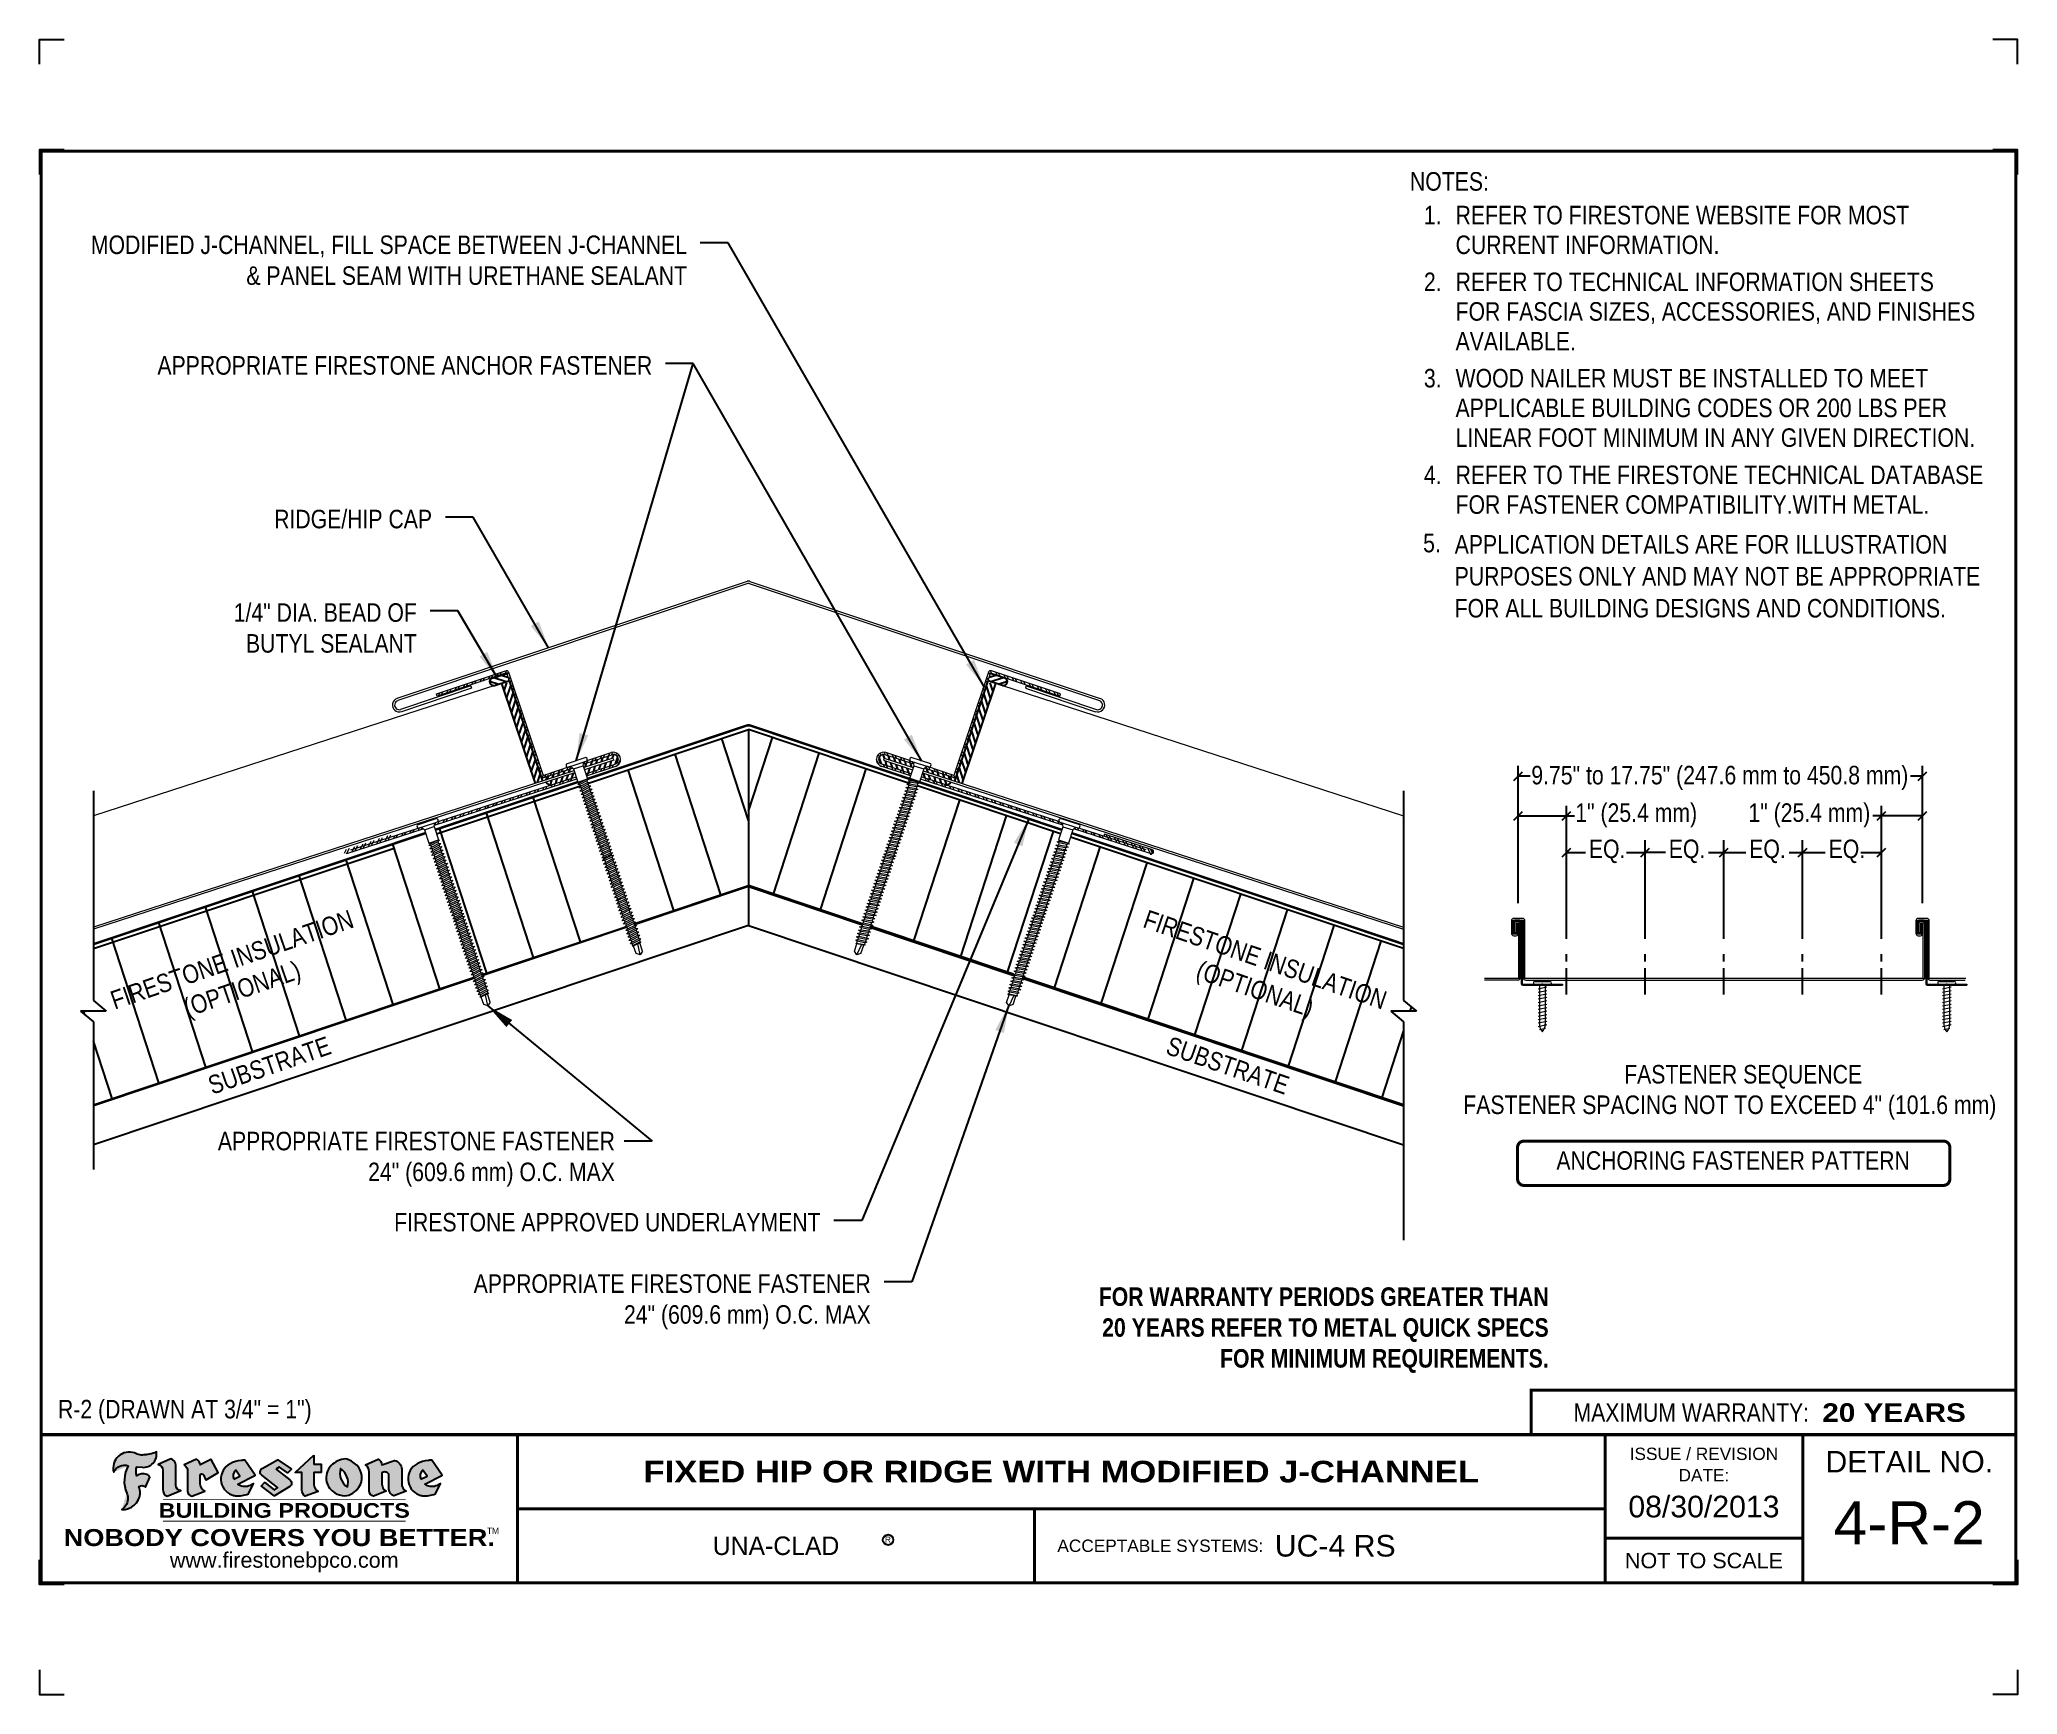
# Model space of a CAD drawing. Header units: inches. Extents: x 0 to 20, y 0 to 16.8.
import ezdxf
from ezdxf.enums import TextEntityAlignment as Align

# ---------------------------------------------------------------- set-up
doc = ezdxf.new("R2010")
doc.units = ezdxf.units.IN
doc.header["$MEASUREMENT"] = 0
doc.linetypes.add('HIDDEN', pattern=[0.375, 0.25, -0.125])
doc.layers.get('0').update_dxf_attribs({"linetype": 'CONTINUOUS'})
doc.layers.get('DEFPOINTS').update_dxf_attribs({"linetype": 'CONTINUOUS'})
doc.layers.add('FSBP-ACCESSORY-FIRESTONE', color=7, linetype='CONTINUOUS', lineweight=9)
doc.layers.add('FSBP-TRIMS', color=7, linetype='CONTINUOUS', lineweight=9)
for name, color, linetype in [('FSBP-ANNO-NOTE', 7, 'CONTINUOUS'), ('FSBP-INSULATION', 7, 'CONTINUOUS'), ('FSBP-MEMBRANE', 7, 'CONTINUOUS'), ('FSBP-SEALANTS', 1, 'CONTINUOUS'), ('FSBP-SUBSTRATE-GENERIC', 9, 'CONTINUOUS'), ('FSBP-TTLB', 7, 'CONTINUOUS'), ('FSBP-TTLB-BORDER', 7, 'CONTINUOUS'), ('FSBP-TTLB-TEXT', 7, 'CONTINUOUS'), ('FSBP-WALL-CURB', 9, 'CONTINUOUS')]:
    doc.layers.add(name, color=color, linetype=linetype)
doc.styles.add('ARIAL', font='arial.ttf')
doc.styles.add('ARIAL_BOLD', font='')
doc.styles.add('ARIAL_NAR', font='ARIALN.TTF')
doc.styles.add('BANKGOTHIC', font='bgothm.ttf')
doc.styles.add('FSBP_ARIAL_NAR', font='ARIALN.TTF')
doc.styles.add('TXT', font='simplex.shx')
doc.styles.get('ARIAL_BOLD').set_extended_font_data('Arial Black')
doc.dimstyles.new('STANDARD$7', dxfattribs={"dimscale": 1.5, "dimtxt": 0.2, "dimasz": 0.1, "dimexe": 0.1, "dimexo": 0.125, "dimgap": 0.09, "dimtad": 0, "dimdec": 3, "dimzin": 4, "dimdsep": 46, "dimtxsty": 'TXT', "dimcen": 0.09, "dimadec": 0, "dimazin": 0, "dimtfac": 1, "dimtdec": 3, "dimtofl": 0, "dimtmove": 2, "dimatfit": 3, "dimfxl": 0, "dimtolj": 1, "dimtzin": 4, "dimarcsym": 0})

msp = doc.modelspace()

# ---------------------------------------------------------------- texts
at = {"layer": 'DEFPOINTS', "style": 'FSBP_ARIAL_NAR'}
msp.add_text('R-2 (DRAWN AT 3/4" = 1")', height=0.1875, dxfattribs=at).set_placement((0.187, 2.89), align=Align.MIDDLE_LEFT)
at = {"layer": 'FSBP-ANNO-NOTE', "style": 'FSBP_ARIAL_NAR'}
for s, p in [('NOTES:', (13.879, 15.325)), ('REFER TO FIRESTONE WEBSITE FOR MOST', (14.341, 14.984)), ('CURRENT INFORMATION.', (14.341, 14.683)), ('REFER TO TECHNICAL INFORMATION SHEETS', (14.341, 14.308)), ('FOR FASCIA SIZES, ACCESSORIES, AND FINISHES', (14.341, 14.008)), ('AVAILABLE.', (14.341, 13.707)), ('WOOD NAILER MUST BE INSTALLED TO MEET', (14.341, 13.332)), ('APPLICABLE BUILDING CODES OR 200 LBS PER', (14.341, 13.031)), ('LINEAR FOOT MINIMUM IN ANY GIVEN DIRECTION.', (14.341, 12.73)), ('REFER TO THE FIRESTONE TECHNICAL DATABASE', (14.341, 12.353)), ('FOR FASTENER COMPATIBILITY.WITH METAL.', (14.341, 12.052))]:
    msp.add_text(s, height=0.1875, dxfattribs=at).set_placement(p, align=Align.MIDDLE_LEFT)
for s, p in [('1.', (14.109, 14.984)), ('2.', (14.11, 14.308)), ('3.', (14.11, 13.332)), ('4.', (14.11, 12.353)), ('5.', (14.102, 11.662))]:
    msp.add_text(s, height=0.1875, dxfattribs=at).set_placement(p, align=Align.MIDDLE_CENTER)
for s, p in [('9.75" to 17.75" (247.6 mm to 450.8 mm)', (15.108, 9.218)), ('1" (25.4 mm)', (15.553, 8.838)), ('1" (25.4 mm)', (17.307, 8.838)), ('EQ.', (15.691, 8.471)), ('EQ.', (16.5, 8.471)), ('EQ.', (17.315, 8.471)), ('EQ.', (18.119, 8.471)), ('FASTENER SEQUENCE', (16.048, 6.188)), ('FASTENER SPACING NOT TO EXCEED 4" (101.6 mm)', (14.419, 5.879)), ('ANCHORING FASTENER PATTERN', (15.362, 5.314))]:
    msp.add_text(s, height=0.1875, dxfattribs=at).set_placement(p)
for rotation, p in [(19, (2.328, 6.372)), (341, (12.034, 6.371))]:
    msp.add_text('SUBSTRATE', height=0.1875, rotation=rotation, dxfattribs=at).set_placement(p, align=Align.MIDDLE_CENTER)
at = {"layer": 'FSBP-ANNO-NOTE', "char_height": 0.1875, "attachment_point": 3, "style": 'FSBP_ARIAL_NAR'}
for s, insert in [('MODIFIED J-CHANNEL, FILL SPACE BETWEEN J-CHANNEL\\P & PANEL SEAM WITH URETHANE SEALANT', (6.557, 14.777)), ('RIDGE/HIP CAP', (3.975, 11.999)), ('APPROPRIATE FIRESTONE FASTENER \\P24" (609.6 mm) O.C. MAX', (5.827, 5.699)), ('FIRESTONE APPROVED UNDERLAYMENT', (7.91, 4.877)), ('APPROPRIATE FIRESTONE FASTENER \\P24" (609.6 mm) O.C. MAX', (8.418, 4.255)), ('{\\fArial Narrow|b1|i0|c0|p34;FOR WARRANTY PERIODS GREATER THAN\\P20 YEARS REFER TO METAL QUICK SPECS\\PFOR MINIMUM REQUIREMENTS.}', (15.284, 4.123))]:
    msp.add_mtext(s, dxfattribs=dict(at, insert=insert))
for s, insert, width in [('APPROPRIATE FIRESTONE ANCHOR FASTENER', (6.205, 13.555), 5.06002), ('1/4" DIA. BEAD OF BUTYL SEALANT ', (3.821, 11.052), 2.45952)]:
    msp.add_mtext(s, dxfattribs=dict(at, insert=insert, width=width))
at = {"layer": 'FSBP-ANNO-NOTE', "char_height": 0.1875, "width": 2.80969, "attachment_point": 2, "style": 'FSBP_ARIAL_NAR'}
for insert, rotation in [((1.918, 7.532), 19), ((12.443, 7.532), 341)]:
    msp.add_mtext('FIRESTONE INSULATION (OPTIONAL)', dxfattribs=dict(at, insert=insert, rotation=rotation))
at = {"layer": 'FSBP-TRIMS', "style": 'FSBP_ARIAL_NAR'}
for s, p in [('APPLICATION DETAILS ARE FOR ILLUSTRATION', (14.332, 11.555)), ('PURPOSES ONLY AND MAY NOT BE APPROPRIATE', (14.332, 11.232)), ('FOR ALL BUILDING DESIGNS AND CONDITIONS.', (14.332, 10.908))]:
    msp.add_text(s, height=0.1875, dxfattribs=at).set_placement(p)

# ---------------------------------------------------------------- blocks, each defined once
blk = doc.blocks.new('A$C486F1324')
at = {"layer": 'FSBP-TTLB-TEXT'}
h = blk.add_hatch(color=1, dxfattribs=at)
edge = h.paths.add_edge_path()
edge.add_arc((1.053, 2.433), 0.132, 264.041, 370.3106)
edge.add_arc((1.043, 2.752), 0.327, 270.0506, 295.2346, ccw=False)
edge.add_arc((1.038, 2.564), 0.139, 249.3281, 272.0749, ccw=False)
edge.add_line((0.989, 2.434), (0.963, 2.446))
edge.add_arc((0.91, 2.291), 0.163, 70.8459, 194.3325)
edge.add_arc((0.86, 2.205), 0.118, 70.9695, 156.9641, ccw=False)
edge.add_arc((1.169, 2.162), 0.311, 150.3231, 203.2084)
edge.add_arc((0.772, 1.99), 0.122, 0.8849, 24.3467, ccw=False)
edge.add_arc((0.765, 1.983), 0.129, -58.3666, 3.6217, ccw=False)
edge.add_arc((0.841, 2.052), 0.178, 267.2205, 354.1382)
edge.add_arc((0.806, 2.03), 0.213, 0.9996, 21.005)
edge.add_arc((1.034, 2.064), 0.0514, 40.8212, 125.5273, ccw=False)
edge.add_line((1.073, 2.098), (1.118, 2.2))
edge.add_arc((1.056, 2.161), 0.0733, 32.3168, 66.3148)
edge.add_arc((1.048, 2.125), 0.11, 69.8179, 125.2547)
edge.add_arc((1.143, 2.262), 0.166, 164.157, 196.5811, ccw=False)
edge.add_line((0.984, 2.307), (1.039, 2.301))
h = blk.add_hatch(color=1, dxfattribs=at)
edge = h.paths.add_edge_path()
edge.add_line((2.779, 2.424), (2.779, 2.334))
edge.add_arc((2.781, 2.334), 0.00231, 180, 270)
edge.add_line((2.781, 2.332), (2.851, 2.332))
edge.add_arc((2.851, 2.329), 0.00231, 0, 90, ccw=False)
edge.add_line((2.853, 2.329), (2.853, 2.252))
edge.add_arc((2.851, 2.252), 0.00231, 270, 360, ccw=False)
edge.add_line((2.851, 2.249), (2.781, 2.249))
edge.add_arc((2.781, 2.247), 0.00231, 90, 180)
edge.add_line((2.779, 2.247), (2.779, 2.127))
edge.add_arc((2.852, 2.124), 0.0734, 177.0803, 245.325)
edge.add_line((2.822, 2.057), (2.69, 2.008))
edge.add_arc((2.724, 2.067), 0.0675, 177.0345, 239.6926, ccw=False)
edge.add_line((2.657, 2.07), (2.657, 2.247))
edge.add_arc((2.654, 2.247), 0.00231, 360, 450)
edge.add_line((2.654, 2.249), (2.588, 2.249))
edge.add_line((2.588, 2.249), (2.779, 2.424))
h = blk.add_hatch(color=1, dxfattribs=at)
edge = h.paths.add_edge_path()
edge.add_line((1.291, 2.008), (1.431, 2.065))
edge.add_arc((1.437, 2.122), 0.0573, 181.9718, 264.3185, ccw=False)
edge.add_line((1.379, 2.12), (1.379, 2.321))
edge.add_arc((1.31, 2.32), 0.0691, 0.0934, 72.4283)
edge.add_line((1.331, 2.386), (1.202, 2.328))
edge.add_arc((1.191, 2.272), 0.0573, -0.0174, 78.3221, ccw=False)
edge.add_line((1.248, 2.272), (1.248, 2.076))
edge.add_arc((1.321, 2.075), 0.0731, 179.4272, 245.3846)
h = blk.add_hatch(color=1, dxfattribs=at)
edge = h.paths.add_edge_path()
edge.add_line((1.808, 2.247), (1.738, 2.379))
edge.add_arc((1.736, 2.378), 0.00231, 27.872, 117.3767)
edge.add_line((1.735, 2.38), (1.626, 2.324))
edge.add_arc((1.563, 2.325), 0.0636, 359.1658, 425.8794)
edge.add_line((1.589, 2.383), (1.463, 2.326))
edge.add_arc((1.423, 2.26), 0.076, -3.4414, 59.0799, ccw=False)
edge.add_line((1.499, 2.256), (1.499, 2.058))
edge.add_arc((1.556, 2.063), 0.057, 184.1557, 255.3066)
edge.add_line((1.542, 2.007), (1.673, 2.06))
edge.add_arc((1.704, 2.129), 0.0752, 207.5161, 245.6492, ccw=False)
edge.add_arc((1.737, 2.139), 0.109, 179.4823, 204.5538, ccw=False)
edge.add_line((1.627, 2.14), (1.627, 2.218))
edge.add_arc((1.644, 2.217), 0.0169, 28.3562, 174.855, ccw=False)
edge.add_arc((1.643, 2.211), 0.0211, 22.2169, 40.1021, ccw=False)
edge.add_line((1.663, 2.219), (1.682, 2.176))
edge.add_arc((1.684, 2.177), 0.00231, 204.5451, 299.6324)
edge.add_line((1.686, 2.175), (1.807, 2.244))
edge.add_line((1.807, 2.244), (1.808, 2.247))
h = blk.add_hatch(color=1, dxfattribs=at)
h.paths.add_polyline_path([(2.079, 2.373, 0.025243), (2.041, 2.37, 0.121361), (1.917, 2.33, 0.615167), (1.948, 2.021, 0.053068), (1.984, 2.013, 0.115093), (2.115, 2.031), (2.167, 2.136, -0.087554), (2.12, 2.112, -0.265592), (2.008, 2.13), (2.181, 2.217, 0.451895), (2.182, 2.22)])
h.paths.add_polyline_path([(2.03, 2.212), (1.967, 2.179, -0.372053), (1.989, 2.27)], flags=16)
h = blk.add_hatch(color=1, dxfattribs=at)
edge = h.paths.add_edge_path()
edge.add_arc((2.276, 2.253), 0.0415, 123.2081, 232.2027, ccw=False)
edge.add_line((2.253, 2.288), (2.409, 2.377))
edge.add_arc((2.41, 2.375), 0.00231, 55.6464, 119.6543, ccw=False)
edge.add_line((2.412, 2.377), (2.547, 2.284))
edge.add_arc((2.546, 2.282), 0.00231, -42.7311, 54.4661, ccw=False)
edge.add_line((2.548, 2.28), (2.514, 2.244))
edge.add_arc((2.512, 2.245), 0.00231, 233.7527, 317.2689, ccw=False)
edge.add_line((2.511, 2.244), (2.429, 2.303))
edge.add_arc((2.428, 2.301), 0.00231, 53.7527, 124.4136)
edge.add_line((2.427, 2.303), (2.399, 2.284))
edge.add_arc((2.4, 2.282), 0.00231, 124.4136, 231.8459)
edge.add_line((2.398, 2.28), (2.536, 2.173))
edge.add_arc((2.51, 2.14), 0.0415, -55.2123, 51.8459, ccw=False)
edge.add_line((2.534, 2.106), (2.38, 2.013))
edge.add_arc((2.379, 2.015), 0.00231, 233.2956, 301.2087, ccw=False)
edge.add_line((2.377, 2.013), (2.247, 2.11))
edge.add_arc((2.248, 2.112), 0.00231, 135.5134, 233.218, ccw=False)
edge.add_line((2.247, 2.114), (2.278, 2.146))
edge.add_arc((2.28, 2.145), 0.00231, 53.0353, 135.5134, ccw=False)
edge.add_line((2.281, 2.146), (2.377, 2.074))
edge.add_arc((2.379, 2.076), 0.00231, 233.0353, 302.2363)
edge.add_line((2.38, 2.074), (2.41, 2.093))
edge.add_arc((2.409, 2.095), 0.00231, 302.2363, 412.2027)
edge.add_line((2.41, 2.097), (2.251, 2.22))
h = blk.add_hatch(color=1, dxfattribs=at)
edge = h.paths.add_edge_path(flags=16)
edge.add_arc((2.956, 2.146), 0.168, 344.5559, 417.014)
edge.add_arc((3.21, 2.242), 0.168, 164.5559, 237.014)
edge = h.paths.add_edge_path()
edge.add_arc((3.085, 2.191), 0.183, 136.0915, 191.2134)
edge.add_arc((3.081, 2.199), 0.18, 194.0167, 240.6664)
edge.add_arc((3.114, 2.246), 0.238, 239.2975, 264.289)
edge.add_arc((3.064, 2.212), 0.204, 277.1987, 326.5036)
edge.add_arc((3.093, 2.197), 0.171, 325.3769, 406.3828)
edge.add_arc((3.027, 2.141), 0.257, 44.2846, 73.829)
edge.add_arc((3.133, 2.132), 0.258, 97.5029, 134.1039)
h = blk.add_hatch(color=1, dxfattribs=at)
edge = h.paths.add_edge_path()
edge.add_line((3.338, 2.059), (3.338, 2.256))
edge.add_arc((3.262, 2.26), 0.076, 356.5586, 419.0799)
edge.add_line((3.301, 2.326), (3.428, 2.383))
edge.add_arc((3.402, 2.325), 0.0636, 0.3963, 65.8794, ccw=False)
edge.add_line((3.465, 2.325), (3.596, 2.371))
edge.add_arc((3.571, 2.278), 0.0969, 2.367, 75.1862, ccw=False)
edge.add_line((3.668, 2.282), (3.668, 2.142))
edge.add_arc((3.778, 2.139), 0.109, 178.3666, 204.5538)
edge.add_arc((3.745, 2.129), 0.0752, 207.5161, 245.2241)
edge.add_line((3.713, 2.06), (3.588, 2.01))
edge.add_arc((3.611, 2.078), 0.0718, 180.3329, 251.5102, ccw=False)
edge.add_line((3.539, 2.078), (3.539, 2.216))
edge.add_arc((3.502, 2.216), 0.0373, 359.3451, 449.05)
edge.add_arc((3.498, 2.189), 0.0645, 86.294, 119.8211)
edge.add_line((3.466, 2.245), (3.466, 2.14))
edge.add_arc((3.576, 2.139), 0.109, 179.4823, 204.5538)
edge.add_arc((3.543, 2.129), 0.0752, 207.5161, 245.6492)
edge.add_line((3.512, 2.06), (3.381, 2.007))
edge.add_arc((3.395, 2.063), 0.0569, 183.9299, 255.3185, ccw=False)
h = blk.add_hatch(color=1, dxfattribs=at)
h.paths.add_polyline_path([(3.973, 2.373, 0.025243), (3.935, 2.37, 0.108564), (3.824, 2.337, 0.64259), (3.843, 2.021, 0.053068), (3.878, 2.013, 0.115093), (4.009, 2.031), (4.061, 2.136, -0.087554), (4.014, 2.112, -0.265592), (3.903, 2.13), (4.075, 2.217, 0.451895), (4.076, 2.22)])
h.paths.add_polyline_path([(3.924, 2.212), (3.861, 2.179, -0.372053), (3.883, 2.27)], flags=16)
blk.add_circle((8.593, 1.566), 0.0527)
at = {"layer": 'DEFPOINTS', "linetype": 'Continuous', "ltscale": 1.75}
for points in [[(0, 16.512), (0, 16.762), (0.25, 16.762)], [(20.031, 16.512), (20.031, 16.762), (19.781, 16.762)], [(0, 0.25), (0, 0), (0.25, 0)], [(20.031, 0.25), (20.031, 0), (19.781, 0)]]:
    blk.add_lwpolyline(points, dxfattribs=at)
at = {"layer": 'DEFPOINTS', "color": 1}
for points in [[(0.25, 15.646), (0, 15.646), (0, 15.396)], [(20.031, 15.396), (20.031, 15.646), (19.781, 15.646)], [(0.25, 1.115), (0, 1.115), (0, 1.365)], [(20.031, 1.365), (20.031, 1.115), (19.781, 1.115)]]:
    blk.add_lwpolyline(points, dxfattribs=at)
at = {"layer": 'FSBP-TTLB', "const_width": 0.0312}
blk.add_lwpolyline([(15.106, 2.631), (20.016, 2.631), (20.016, 3.082), (15.106, 3.082)], close=True, dxfattribs=at)
for points in [[(0.016, 2.631), (0.016, 1.131), (20.016, 1.131), (20.016, 2.631), (0.016, 2.631)], [(4.841, 2.631), (4.841, 1.881)], [(15.856, 2.631), (15.856, 1.131)], [(17.857, 2.631), (17.857, 1.131)], [(20.016, 2.631), (20.016, 1.131)], [(4.841, 1.881), (15.856, 1.881)], [(4.841, 1.881), (4.841, 1.131)], [(15.856, 1.582), (17.857, 1.582)]]:
    blk.add_lwpolyline(points, dxfattribs=at)
at = {"layer": 'FSBP-TTLB-BORDER', "const_width": 0.0312}
blk.add_lwpolyline([(20.016, 2.631), (20.016, 15.631), (0.016, 15.631), (0.016, 2.631)], dxfattribs=at)
at = {"layer": 'FSBP-TTLB-TEXT', "color": 1}
blk.add_line((0.751, 2.251), (0.751, 2.251), dxfattribs=at)
for points in [[(1.039, 2.301, 0.500051), (1.183, 2.456, -0.11033), (1.043, 2.425, -0.099579), (0.989, 2.434), (0.963, 2.446, 0.597816), (0.751, 2.251, -0.393883), (0.899, 2.316, 0.234941), (0.883, 2.04, -0.10273), (0.894, 1.991, -0.277269), (0.833, 1.873, 0.398543), (1.019, 2.033, 0.087512), (1.005, 2.106, -0.387403), (1.073, 2.098), (1.118, 2.2, 0.149442), (1.086, 2.228, 0.24672), (0.984, 2.215, -0.142429), (0.984, 2.307), (1.039, 2.301)], [(2.779, 2.424), (2.779, 2.334, 0.414214), (2.781, 2.332), (2.851, 2.332, -0.414214), (2.853, 2.329), (2.853, 2.252, -0.414214), (2.851, 2.249), (2.781, 2.249, 0.414214), (2.779, 2.247), (2.779, 2.127, 0.306899), (2.822, 2.057), (2.69, 2.008, -0.280419), (2.657, 2.07), (2.657, 2.247, 0.414214), (2.654, 2.249), (2.588, 2.249), (2.779, 2.424)], [(2.182, 2.22), (2.079, 2.373, 0.025243), (2.041, 2.37, 0.108564), (1.929, 2.337, 0.64259), (1.948, 2.021, 0.053068), (1.984, 2.013, 0.115093), (2.115, 2.031), (2.167, 2.136, -0.087554), (2.12, 2.112, -0.265592), (2.008, 2.13), (2.181, 2.217)], [(4.076, 2.22), (3.973, 2.373, 0.025243), (3.935, 2.37, 0.108564), (3.824, 2.337, 0.64259), (3.843, 2.021, 0.053068), (3.878, 2.013, 0.115093), (4.009, 2.031), (4.061, 2.136, -0.087554), (4.014, 2.112, -0.265592), (3.903, 2.13), (4.075, 2.217)], [(4.075, 2.217, 0.451895), (4.076, 2.22, 0.451895)]]:
    blk.add_lwpolyline(points, format="xyb", dxfattribs=at)
for points in [[(1.291, 2.008), (1.431, 2.065, -0.37561), (1.379, 2.12), (1.379, 2.321, 0.326536), (1.331, 2.386), (1.202, 2.328, -0.355786), (1.248, 2.272), (1.248, 2.076, 0.296011)], [(1.808, 2.247), (1.738, 2.379, 0.411684), (1.735, 2.38), (1.626, 2.324, 0.299603), (1.589, 2.383), (1.463, 2.326, -0.279776), (1.499, 2.256), (1.499, 2.058, 0.320829), (1.542, 2.007), (1.673, 2.06, -0.16794), (1.637, 2.094, -0.109833), (1.627, 2.14), (1.627, 2.218, -0.743335), (1.659, 2.225, -0.078198), (1.663, 2.219), (1.682, 2.176, 0.440465), (1.686, 2.175), (1.807, 2.244)], [(1.967, 2.179), (2.03, 2.212), (1.989, 2.27, 0.372053)], [(2.251, 2.22, -0.515004), (2.253, 2.288), (2.409, 2.377, -0.286782), (2.412, 2.377), (2.547, 2.284, -0.451503), (2.548, 2.28), (2.514, 2.244, -0.381444), (2.511, 2.244), (2.429, 2.303, 0.318472), (2.427, 2.303), (2.399, 2.284, 0.506409), (2.398, 2.28), (2.536, 2.173, -0.50436), (2.534, 2.106), (2.38, 2.013, -0.305316), (2.377, 2.013), (2.247, 2.11, -0.45417), (2.247, 2.114), (2.278, 2.146, -0.376264), (2.281, 2.146), (2.377, 2.074, 0.31147), (2.38, 2.074), (2.41, 2.093, 0.520381), (2.41, 2.097)], [(2.953, 2.318, 0.245263), (2.906, 2.155, 0.206406), (2.992, 2.042, 0.10948), (3.09, 2.01, 0.218515), (3.234, 2.099, 0.368949), (3.212, 2.321, 0.129631), (3.099, 2.388, 0.161074)], [(3.118, 2.101, 0.327131), (3.048, 2.287, 0.327131)], [(3.338, 2.059), (3.338, 2.256, 0.279776), (3.301, 2.326), (3.428, 2.383, -0.293762), (3.465, 2.325), (3.596, 2.371, -0.328876), (3.668, 2.282), (3.668, 2.142, 0.114763), (3.678, 2.094, 0.166033), (3.713, 2.06), (3.588, 2.01, -0.320956), (3.539, 2.078), (3.539, 2.216, 0.412706), (3.503, 2.253, 0.147342), (3.466, 2.245), (3.466, 2.14, 0.109833), (3.476, 2.094, 0.16794), (3.512, 2.06), (3.381, 2.007, -0.321973), (3.338, 2.059, 29.147628)], [(3.861, 2.179), (3.924, 2.212), (3.883, 2.27, 0.372053)]]:
    blk.add_lwpolyline(points, format="xyb", close=True, dxfattribs=at)
at = {"layer": 'FSBP-TTLB-TEXT'}
for points, const_width in [([(1.25, 1.972), (3.707, 1.972)], 0.00781), ([(10.077, 1.881), (10.077, 1.131)], 0.0312), ([(1.25, 1.755), (3.707, 1.755)], 0.00781)]:
    blk.add_lwpolyline(points, dxfattribs=dict(at, const_width=const_width))
at = {"layer": 'FSBP-TTLB-TEXT', "color": 1}
for centre, start, end in [((1.806, 2.246), 299.6324, 27.872), ((2.18, 2.219), 296.7305, 34.0023)]:
    blk.add_arc(centre, 0.00231, start, end, dxfattribs=at)
at = {"layer": 'FSBP-TTLB-TEXT', "style": 'ARIAL_NAR'}
blk.add_text('MAXIMUM WARRANTY:', height=0.1875, dxfattribs=at).set_placement((17.921, 2.856), align=Align.MIDDLE_RIGHT)
at = {"layer": 'FSBP-TTLB-TEXT'}
for s, height, style, p in [('ISSUE / REVISION', 0.125, 'ARIAL', (16.856, 2.437)), ('DETAIL NO.', 0.2188, 'ARIAL', (18.936, 2.358)), ('DATE:', 0.125, 'ARIAL', (16.856, 2.221)), ('www.firestonebpco.com', 0.15625, 'ARIAL', (2.478, 1.362)), ('UNA-CLAD', 0.1875, 'BANKGOTHIC', (7.459, 1.506)), ('R', 0.0625, 'BANKGOTHIC', (8.592, 1.568)), ('NOT TO SCALE', 0.15625, 'ARIAL', (16.856, 1.356))]:
    blk.add_text(s, height=height, dxfattribs=dict(at, style=style)).set_placement(p, align=Align.MIDDLE_CENTER)
at = {"layer": 'FSBP-TTLB-TEXT', "lineweight": 18, "style": 'ARIAL_BOLD'}
blk.add_text('BUILDING PRODUCTS', height=0.14844, dxfattribs=at).set_placement((2.478, 1.864), align=Align.MIDDLE_CENTER)
at = {"layer": 'FSBP-TTLB-TEXT', "color": 1}
for s, height, style, p in [('NOBODY COVERS YOU BETTER.', 0.17188, 'ARIAL_BOLD', (2.428, 1.589)), ('TM', 0.0625, 'BANKGOTHIC', (4.592, 1.658))]:
    blk.add_text(s, height=height, dxfattribs=dict(at, style=style)).set_placement(p, align=Align.MIDDLE_CENTER)
at = {"layer": 'FSBP-TTLB-TEXT', "style": 'ARIAL'}
blk.add_text('ACCEPTABLE SYSTEMS:', height=0.125, dxfattribs=at).set_placement((10.308, 1.506), align=Align.MIDDLE_LEFT)
at = {"layer": 'FSBP-TTLB-TEXT'}
for tag, height, style, p in [('MAXIMUM_WARRANTY', 0.188, 'ARIAL_BOLD', (18.055, 2.855)), ('ACCPT_SYSTEMS', 0.219, 'ARIAL', (12.51, 1.506))]:
    blk.add_attdef(tag, text='', height=height, dxfattribs=dict(at, style=style)).set_placement(p, align=Align.MIDDLE_LEFT)
for tag, height, style, p in [('DETAIL_DESCP_LINE_1', 0.219, 'ARIAL_BOLD', (10.347, 2.257)), ('ISSUE_REV_DATE', 0.219, 'ARIAL', (16.856, 1.903)), ('DETAIL_NUMBER', 0.438, 'ARIAL', (18.935, 1.738))]:
    blk.add_attdef(tag, text='', height=height, dxfattribs=dict(at, style=style)).set_placement(p, align=Align.MIDDLE_CENTER)

# ---------------------------------------------------------------- hatches: boundary and pattern name
at = {"layer": 'FSBP-ACCESSORY-FIRESTONE'}
for points in [[(15.006, 7.198, 0.414214), (15.021, 7.183), (15.059, 7.183), (15.059, 7.193), (15.016, 7.193), (15.016, 7.261), (15.006, 7.261)], [(19.102, 7.198, 0.414214), (19.117, 7.183), (19.154, 7.183), (19.154, 7.193), (19.112, 7.193), (19.112, 7.261), (19.102, 7.261)]]:
    msp.add_hatch(color=256, dxfattribs=at).paths.add_polyline_path(points)
at = {"layer": 'FSBP-INSULATION'}
h = msp.add_hatch(dxfattribs=at)
h.set_pattern_fill('ANSI31', color=256, scale=4, angle=63, style=0)
h.set_pattern_definition([(108, (-0.4584, 0), (-0.475528, -0.154508), [])])
h.paths.add_polyline_path([(4.129, 8.022), (4.147, 8.041), (4.142, 8.057), (4.119, 8.056), (4.136, 8.074), (4.131, 8.091), (4.108, 8.089), (4.125, 8.108), (4.119, 8.125), (4.097, 8.123), (4.114, 8.142), (4.108, 8.158), (4.085, 8.157), (4.102, 8.175), (4.097, 8.192), (4.074, 8.19), (4.092, 8.21), (4.086, 8.228), (4.063, 8.227), (4.081, 8.245), (4.075, 8.262), (4.052, 8.26), (4.069, 8.279), (4.064, 8.296), (4.041, 8.294), (4.058, 8.313), (4.053, 8.33), (4.03, 8.328), (4.047, 8.347), (4.042, 8.363), (4.019, 8.362), (4.036, 8.38), (4.031, 8.397), (4.008, 8.396), (4.025, 8.415), (4.02, 8.431), (3.997, 8.43), (4.014, 8.448), (4.008, 8.465), (3.986, 8.463), (4.003, 8.482), (3.997, 8.499), (3.974, 8.497), (3.991, 8.516), (3.986, 8.532), (3.963, 8.531), (3.98, 8.549), (3.975, 8.566), (3.952, 8.564), (3.969, 8.583), (3.963, 8.6), (3.941, 8.598), (3.958, 8.617), (3.942, 8.623), (3.908, 8.724), (0.546, 7.599), (0.546, 7.029), (0.676, 6.921), (0.445, 6.921), (0.436, 6.904), (0.546, 6.814), (0.546, 5.972), (4.385, 7.257), (4.399, 7.272), (4.393, 7.289), (4.37, 7.287), (4.387, 7.306), (4.382, 7.322), (4.359, 7.321), (4.376, 7.339), (4.37, 7.356), (4.348, 7.355), (4.365, 7.373), (4.359, 7.39), (4.336, 7.388), (4.354, 7.407), (4.348, 7.422), (4.326, 7.421), (4.343, 7.439), (4.337, 7.456), (4.315, 7.455), (4.332, 7.473), (4.326, 7.49), (4.303, 7.488), (4.321, 7.507), (4.315, 7.524), (4.293, 7.522), (4.31, 7.541), (4.304, 7.557), (4.281, 7.556), (4.298, 7.574), (4.293, 7.591), (4.27, 7.59), (4.287, 7.608), (4.282, 7.625), (4.259, 7.623), (4.277, 7.643), (4.271, 7.659), (4.249, 7.658), (4.266, 7.676), (4.26, 7.693), (4.238, 7.691), (4.255, 7.71), (4.249, 7.727), (4.226, 7.725), (4.243, 7.743), (4.238, 7.76), (4.215, 7.759), (4.232, 7.777), (4.226, 7.794), (4.204, 7.792), (4.221, 7.811), (4.215, 7.828), (4.193, 7.826), (4.211, 7.846), (4.207, 7.856), (4.184, 7.855), (4.202, 7.873), (4.196, 7.889), (4.174, 7.887), (4.191, 7.906), (4.185, 7.923), (4.163, 7.921), (4.18, 7.939), (4.174, 7.956), (4.151, 7.955), (4.169, 7.974), (4.163, 7.99), (4.141, 7.989), (4.158, 8.007), (4.152, 8.024)])
h.paths.add_polyline_path([(4.252, 8.045), (4.234, 8.025), (4.24, 8.009), (4.262, 8.01), (4.245, 7.992), (4.251, 7.975), (4.274, 7.977), (4.257, 7.958), (4.262, 7.942), (4.285, 7.943), (4.268, 7.924), (4.273, 7.909), (4.296, 7.91), (4.277, 7.891), (4.281, 7.88), (4.304, 7.882), (4.287, 7.863), (4.292, 7.847), (4.315, 7.848), (4.298, 7.83), (4.304, 7.813), (4.326, 7.814), (4.309, 7.796), (4.315, 7.779), (4.337, 7.781), (4.32, 7.762), (4.326, 7.746), (4.349, 7.747), (4.332, 7.728), (4.337, 7.712), (4.36, 7.713), (4.342, 7.694), (4.347, 7.678), (4.37, 7.679), (4.353, 7.661), (4.359, 7.644), (4.381, 7.645), (4.364, 7.627), (4.37, 7.61), (4.393, 7.612), (4.376, 7.593), (4.381, 7.577), (4.404, 7.578), (4.386, 7.559), (4.392, 7.542), (4.414, 7.544), (4.397, 7.526), (4.403, 7.509), (4.426, 7.51), (4.409, 7.492), (4.414, 7.475), (4.437, 7.477), (4.42, 7.458), (4.425, 7.442), (4.448, 7.444), (4.431, 7.426), (4.436, 7.409), (4.459, 7.41), (4.442, 7.392), (4.447, 7.375), (4.47, 7.377), (4.453, 7.358), (4.459, 7.341), (4.481, 7.343), (4.464, 7.325), (4.47, 7.308), (4.493, 7.309), (4.476, 7.291), (4.477, 7.288), (5.927, 7.773), (5.941, 7.788), (5.936, 7.805), (5.913, 7.803), (5.93, 7.822), (5.924, 7.839), (5.902, 7.837), (5.919, 7.855), (5.913, 7.872), (5.89, 7.871), (5.907, 7.889), (5.902, 7.906), (5.879, 7.904), (5.896, 7.923), (5.89, 7.94), (5.868, 7.938), (5.885, 7.956), (5.879, 7.973), (5.857, 7.972), (5.874, 7.99), (5.868, 8.007), (5.845, 8.005), (5.862, 8.024), (5.857, 8.04), (5.835, 8.038), (5.852, 8.056), (5.846, 8.073), (5.823, 8.072), (5.84, 8.09), (5.835, 8.107), (5.812, 8.105), (5.83, 8.125), (5.824, 8.141), (5.802, 8.14), (5.819, 8.158), (5.813, 8.175), (5.79, 8.173), (5.807, 8.192), (5.802, 8.208), (5.779, 8.207), (5.796, 8.225), (5.79, 8.242), (5.768, 8.241), (5.786, 8.26), (5.78, 8.276), (5.758, 8.275), (5.775, 8.293), (5.769, 8.31), (5.747, 8.309), (5.764, 8.327), (5.758, 8.344), (5.735, 8.342), (5.752, 8.361), (5.747, 8.377), (5.724, 8.376), (5.741, 8.394), (5.735, 8.411), (5.713, 8.41), (5.73, 8.428), (5.724, 8.445), (5.701, 8.443), (5.72, 8.463), (5.716, 8.473), (5.693, 8.472), (5.711, 8.491), (5.705, 8.506), (5.683, 8.505), (5.7, 8.523), (5.694, 8.54), (5.671, 8.538), (5.688, 8.557), (5.683, 8.574), (5.66, 8.572), (5.678, 8.591), (5.672, 8.608), (5.65, 8.606), (5.667, 8.624), (5.661, 8.641), (5.638, 8.64), (5.656, 8.659), (5.651, 8.675), (5.628, 8.673), (5.645, 8.692), (5.64, 8.708), (5.617, 8.707), (5.634, 8.725), (5.628, 8.742), (5.606, 8.74), (5.623, 8.759), (5.617, 8.776), (5.594, 8.774), (5.611, 8.793), (5.606, 8.809), (5.583, 8.808), (5.601, 8.827), (5.595, 8.845), (5.572, 8.844), (5.59, 8.863), (5.584, 8.879), (5.561, 8.878), (5.578, 8.896), (5.573, 8.913), (5.55, 8.911), (5.568, 8.93), (5.562, 8.947), (5.539, 8.945), (5.557, 8.964), (5.551, 8.981), (5.528, 8.979), (5.545, 8.998), (5.54, 9.015), (5.517, 9.013), (5.534, 9.032), (5.529, 9.049), (5.506, 9.047), (5.523, 9.066), (5.518, 9.082), (5.495, 9.081), (5.512, 9.099), (5.506, 9.116), (5.484, 9.115), (5.501, 9.133), (5.495, 9.15), (5.472, 9.148), (5.489, 9.167), (5.484, 9.183), (5.461, 9.182), (5.478, 9.2), (5.472, 9.217), (5.45, 9.216), (5.467, 9.234), (5.451, 9.24), (4.008, 8.758), (4.043, 8.653), (4.052, 8.654), (4.035, 8.636), (4.04, 8.619), (4.063, 8.62), (4.046, 8.602), (4.052, 8.585), (4.074, 8.587), (4.057, 8.568), (4.063, 8.551), (4.086, 8.553), (4.069, 8.535), (4.074, 8.518), (4.097, 8.519), (4.08, 8.501), (4.085, 8.484), (4.108, 8.486), (4.091, 8.467), (4.096, 8.45), (4.119, 8.451), (4.102, 8.433), (4.108, 8.416), (4.13, 8.418), (4.113, 8.399), (4.119, 8.382), (4.141, 8.384), (4.124, 8.365), (4.129, 8.348), (4.152, 8.35), (4.135, 8.331), (4.141, 8.315), (4.163, 8.316), (4.146, 8.298), (4.152, 8.281), (4.174, 8.282), (4.156, 8.263), (4.162, 8.245), (4.185, 8.246), (4.168, 8.228), (4.174, 8.211), (4.196, 8.213), (4.179, 8.194), (4.185, 8.177), (4.208, 8.179), (4.191, 8.161), (4.196, 8.144), (4.219, 8.145), (4.202, 8.127), (4.207, 8.11), (4.23, 8.111), (4.213, 8.093), (4.218, 8.077), (4.241, 8.078), (4.224, 8.06), (4.229, 8.043)])
h.paths.add_polyline_path([(5.761, 8.662), (5.743, 8.643), (5.749, 8.626), (5.771, 8.628), (5.754, 8.609), (5.76, 8.593), (5.783, 8.594), (5.766, 8.576), (5.771, 8.559), (5.794, 8.56), (5.777, 8.542), (5.782, 8.526), (5.804, 8.528), (5.786, 8.508), (5.79, 8.498), (5.813, 8.499), (5.795, 8.481), (5.801, 8.464), (5.824, 8.465), (5.807, 8.447), (5.812, 8.43), (5.835, 8.432), (5.818, 8.413), (5.824, 8.397), (5.846, 8.398), (5.829, 8.38), (5.835, 8.363), (5.858, 8.364), (5.84, 8.346), (5.846, 8.329), (5.869, 8.331), (5.851, 8.311), (5.856, 8.295), (5.879, 8.296), (5.862, 8.278), (5.867, 8.261), (5.89, 8.263), (5.873, 8.244), (5.879, 8.227), (5.901, 8.229), (5.884, 8.211), (5.89, 8.194), (5.913, 8.195), (5.895, 8.176), (5.9, 8.16), (5.923, 8.161), (5.906, 8.143), (5.912, 8.126), (5.934, 8.128), (5.917, 8.109), (5.923, 8.092), (5.946, 8.094), (5.928, 8.075), (5.934, 8.06), (5.956, 8.061), (5.939, 8.043), (5.945, 8.026), (5.968, 8.028), (5.951, 8.009), (5.956, 7.992), (5.979, 7.994), (5.962, 7.975), (5.968, 7.959), (5.99, 7.96), (5.973, 7.942), (5.979, 7.925), (6.001, 7.927), (5.984, 7.908), (5.99, 7.891), (6.013, 7.893), (5.996, 7.874), (6.001, 7.858), (6.024, 7.859), (6.007, 7.841), (6.013, 7.824), (6.035, 7.825), (6.018, 7.807), (6.019, 7.804), (7.18, 8.192), (7.18, 9.774), (5.57, 9.235), (5.555, 9.219), (5.561, 9.202), (5.583, 9.204), (5.566, 9.186), (5.572, 9.169), (5.595, 9.17), (5.578, 9.152), (5.583, 9.135), (5.606, 9.137), (5.589, 9.118), (5.595, 9.101), (5.617, 9.103), (5.6, 9.084), (5.605, 9.067), (5.628, 9.069), (5.611, 9.05), (5.617, 9.034), (5.639, 9.035), (5.622, 9.016), (5.628, 9), (5.65, 9.001), (5.633, 8.982), (5.638, 8.966), (5.661, 8.967), (5.644, 8.949), (5.65, 8.932), (5.672, 8.934), (5.655, 8.915), (5.661, 8.898), (5.683, 8.9), (5.665, 8.88), (5.672, 8.862), (5.694, 8.864), (5.677, 8.845), (5.683, 8.828), (5.705, 8.83), (5.688, 8.812), (5.694, 8.795), (5.717, 8.796), (5.7, 8.778), (5.705, 8.761), (5.728, 8.763), (5.711, 8.744), (5.716, 8.727), (5.739, 8.729), (5.722, 8.71), (5.727, 8.694), (5.75, 8.695), (5.733, 8.677), (5.738, 8.66)])
h.paths.add_polyline_path([(0.656, 7.148), (3.148, 8.006), (3.362, 7.386), (0.87, 6.528)], flags=24)
h = msp.add_hatch(dxfattribs=at)
h.set_pattern_fill('ANSI31', color=256, scale=4, angle=207, style=0)
h.set_pattern_definition([(252, (-0.4584, 0), (0.475528, -0.154508), [])])
h.paths.add_polyline_path([(8.505, 8.382), (8.53, 8.386), (8.535, 8.403), (8.516, 8.416), (8.541, 8.42), (8.546, 8.437), (8.527, 8.449), (8.552, 8.454), (8.557, 8.471), (8.538, 8.483), (8.565, 8.488), (8.568, 8.499), (8.549, 8.511), (8.574, 8.516), (8.579, 8.531), (8.56, 8.543), (8.584, 8.548), (8.59, 8.565), (8.571, 8.577), (8.595, 8.582), (8.601, 8.599), (8.582, 8.611), (8.607, 8.616), (8.613, 8.632), (8.594, 8.645), (8.618, 8.649), (8.624, 8.666), (8.605, 8.678), (8.63, 8.683), (8.635, 8.699), (8.616, 8.711), (8.641, 8.716), (8.646, 8.733), (8.627, 8.745), (8.652, 8.75), (8.657, 8.767), (8.638, 8.779), (8.663, 8.784), (8.668, 8.8), (8.649, 8.813), (8.674, 8.817), (8.679, 8.834), (8.66, 8.846), (8.686, 8.851), (8.692, 8.87), (8.673, 8.882), (8.698, 8.887), (8.703, 8.903), (8.684, 8.916), (8.709, 8.92), (8.714, 8.937), (8.695, 8.949), (8.721, 8.954), (8.726, 8.971), (8.707, 8.983), (8.732, 8.988), (8.737, 9.005), (8.718, 9.017), (8.743, 9.021), (8.748, 9.038), (8.729, 9.051), (8.754, 9.055), (8.76, 9.072), (8.741, 9.085), (8.765, 9.089), (8.771, 9.106), (8.752, 9.118), (8.776, 9.123), (8.782, 9.14), (8.763, 9.152), (8.787, 9.157), (8.793, 9.174), (8.774, 9.186), (8.798, 9.191), (8.804, 9.207), (8.785, 9.22), (8.809, 9.224), (8.811, 9.228), (7.18, 9.774), (7.18, 8.192), (8.322, 7.81), (8.341, 7.814), (8.346, 7.831), (8.327, 7.843), (8.352, 7.848), (8.357, 7.865), (8.338, 7.877), (8.363, 7.881), (8.368, 7.898), (8.349, 7.911), (8.374, 7.915), (8.379, 7.932), (8.36, 7.944), (8.385, 7.949), (8.39, 7.966), (8.371, 7.978), (8.396, 7.983), (8.401, 8), (8.382, 8.012), (8.407, 8.016), (8.412, 8.033), (8.393, 8.046), (8.418, 8.05), (8.423, 8.066), (8.404, 8.078), (8.429, 8.083), (8.434, 8.1), (8.415, 8.112), (8.44, 8.117), (8.445, 8.134), (8.426, 8.146), (8.452, 8.151), (8.457, 8.167), (8.438, 8.179), (8.463, 8.184), (8.468, 8.201), (8.449, 8.213), (8.474, 8.218), (8.479, 8.235), (8.46, 8.247), (8.485, 8.252), (8.49, 8.268), (8.471, 8.281), (8.497, 8.286), (8.502, 8.302), (8.483, 8.314), (8.508, 8.319), (8.513, 8.336), (8.494, 8.348), (8.519, 8.353), (8.524, 8.37)])
h.paths.add_polyline_path([(8.628, 8.36), (8.603, 8.356), (8.598, 8.339), (8.617, 8.327), (8.592, 8.322), (8.586, 8.305), (8.606, 8.293), (8.58, 8.288), (8.574, 8.272), (8.593, 8.259), (8.569, 8.255), (8.563, 8.238), (8.582, 8.226), (8.558, 8.221), (8.552, 8.204), (8.571, 8.192), (8.547, 8.187), (8.541, 8.17), (8.56, 8.158), (8.535, 8.153), (8.529, 8.137), (8.548, 8.124), (8.524, 8.12), (8.518, 8.103), (8.538, 8.091), (8.513, 8.086), (8.507, 8.069), (8.527, 8.057), (8.502, 8.052), (8.497, 8.037), (8.516, 8.024), (8.491, 8.02), (8.486, 8.003), (8.505, 7.991), (8.48, 7.986), (8.475, 7.969), (8.494, 7.957), (8.469, 7.952), (8.464, 7.935), (8.483, 7.923), (8.458, 7.918), (8.453, 7.901), (8.472, 7.889), (8.447, 7.885), (8.442, 7.868), (8.461, 7.855), (8.436, 7.851), (8.431, 7.834), (8.45, 7.822), (8.425, 7.817), (8.42, 7.8), (8.439, 7.788), (8.414, 7.783), (8.413, 7.78), (9.864, 7.294), (9.883, 7.298), (9.889, 7.315), (9.87, 7.327), (9.894, 7.332), (9.9, 7.348), (9.88, 7.361), (9.905, 7.365), (9.911, 7.382), (9.891, 7.394), (9.916, 7.399), (9.922, 7.416), (9.902, 7.428), (9.927, 7.433), (9.932, 7.449), (9.913, 7.461), (9.938, 7.465), (9.943, 7.482), (9.924, 7.495), (9.949, 7.499), (9.954, 7.516), (9.935, 7.528), (9.961, 7.533), (9.966, 7.55), (9.947, 7.562), (9.972, 7.567), (9.977, 7.584), (9.958, 7.596), (9.983, 7.6), (9.988, 7.617), (9.969, 7.63), (9.994, 7.634), (9.999, 7.651), (9.98, 7.663), (10.006, 7.668), (10.011, 7.685), (9.992, 7.697), (10.017, 7.702), (10.023, 7.718), (10.004, 7.731), (10.028, 7.735), (10.034, 7.752), (10.015, 7.764), (10.039, 7.769), (10.045, 7.786), (10.026, 7.798), (10.05, 7.803), (10.056, 7.82), (10.037, 7.832), (10.061, 7.837), (10.067, 7.853), (10.047, 7.866), (10.074, 7.871), (10.077, 7.881), (10.058, 7.893), (10.083, 7.898), (10.088, 7.914), (10.069, 7.926), (10.094, 7.931), (10.099, 7.948), (10.08, 7.96), (10.105, 7.964), (10.11, 7.981), (10.091, 7.994), (10.117, 7.998), (10.122, 8.015), (10.103, 8.027), (10.127, 8.032), (10.133, 8.049), (10.114, 8.061), (10.139, 8.066), (10.144, 8.082), (10.125, 8.094), (10.15, 8.099), (10.156, 8.115), (10.136, 8.128), (10.161, 8.132), (10.167, 8.149), (10.147, 8.161), (10.172, 8.166), (10.178, 8.183), (10.158, 8.195), (10.183, 8.2), (10.189, 8.217), (10.169, 8.229), (10.195, 8.234), (10.201, 8.252), (10.182, 8.264), (10.207, 8.269), (10.213, 8.286), (10.194, 8.298), (10.218, 8.303), (10.224, 8.32), (10.204, 8.332), (10.23, 8.337), (10.235, 8.353), (10.216, 8.366), (10.241, 8.37), (10.247, 8.387), (10.227, 8.399), (10.252, 8.404), (10.257, 8.421), (10.238, 8.433), (10.264, 8.438), (10.269, 8.455), (10.25, 8.467), (10.275, 8.472), (10.28, 8.489), (10.261, 8.501), (10.286, 8.506), (10.291, 8.522), (10.272, 8.535), (10.297, 8.539), (10.302, 8.556), (10.283, 8.568), (10.308, 8.573), (10.313, 8.59), (10.294, 8.602), (10.319, 8.607), (10.324, 8.624), (10.305, 8.636), (10.33, 8.641), (10.32, 8.655), (10.34, 8.717), (8.903, 9.198), (8.883, 9.194), (8.877, 9.177), (8.896, 9.165), (8.872, 9.16), (8.866, 9.143), (8.885, 9.131), (8.861, 9.126), (8.855, 9.109), (8.874, 9.097), (8.85, 9.092), (8.844, 9.075), (8.863, 9.063), (8.838, 9.058), (8.832, 9.042), (8.852, 9.029), (8.827, 9.025), (8.821, 9.008), (8.841, 8.996), (8.816, 8.991), (8.81, 8.974), (8.829, 8.962), (8.804, 8.957), (8.799, 8.94), (8.818, 8.928), (8.793, 8.923), (8.788, 8.907), (8.807, 8.894), (8.782, 8.89), (8.776, 8.873), (8.795, 8.861), (8.769, 8.856), (8.763, 8.837), (8.783, 8.825), (8.758, 8.82), (8.753, 8.804), (8.772, 8.791), (8.747, 8.787), (8.742, 8.77), (8.761, 8.758), (8.736, 8.753), (8.731, 8.736), (8.75, 8.724), (8.725, 8.719), (8.719, 8.702), (8.738, 8.69), (8.713, 8.685), (8.708, 8.669), (8.727, 8.657), (8.702, 8.652), (8.697, 8.636), (8.716, 8.623), (8.69, 8.618), (8.685, 8.602), (8.704, 8.59), (8.68, 8.585), (8.674, 8.568), (8.693, 8.556), (8.669, 8.551), (8.663, 8.534), (8.682, 8.522), (8.657, 8.517), (8.652, 8.502), (8.671, 8.49), (8.645, 8.485), (8.642, 8.474), (8.661, 8.462), (8.636, 8.457), (8.631, 8.44), (8.65, 8.428), (8.625, 8.423), (8.62, 8.406), (8.639, 8.394), (8.614, 8.39), (8.609, 8.373)])
h.paths.add_polyline_path([(10.181, 7.872), (10.154, 7.867), (10.151, 7.857), (10.17, 7.844), (10.145, 7.84), (10.14, 7.823), (10.159, 7.811), (10.134, 7.806), (10.129, 7.789), (10.148, 7.777), (10.123, 7.772), (10.118, 7.755), (10.137, 7.743), (10.112, 7.738), (10.107, 7.722), (10.126, 7.709), (10.101, 7.705), (10.096, 7.688), (10.115, 7.676), (10.089, 7.671), (10.083, 7.654), (10.103, 7.642), (10.078, 7.637), (10.072, 7.62), (10.092, 7.608), (10.067, 7.604), (10.061, 7.587), (10.081, 7.574), (10.056, 7.57), (10.051, 7.553), (10.07, 7.541), (10.044, 7.536), (10.039, 7.519), (10.058, 7.507), (10.033, 7.502), (10.028, 7.486), (10.047, 7.473), (10.022, 7.469), (10.017, 7.452), (10.036, 7.44), (10.011, 7.435), (10.006, 7.419), (10.025, 7.407), (10, 7.402), (9.995, 7.385), (10.014, 7.373), (9.989, 7.369), (9.984, 7.352), (10.003, 7.339), (9.978, 7.335), (9.973, 7.318), (9.992, 7.306), (9.967, 7.301), (9.962, 7.284), (9.981, 7.272), (9.956, 7.267), (9.955, 7.264), (13.815, 5.972), (13.815, 6.814), (13.685, 6.921), (13.945, 6.921), (13.815, 7.029), (13.815, 7.554), (10.44, 8.683), (10.42, 8.62), (10.427, 8.615), (10.403, 8.61), (10.397, 8.593), (10.416, 8.581), (10.392, 8.576), (10.386, 8.559), (10.405, 8.547), (10.381, 8.543), (10.375, 8.526), (10.394, 8.513), (10.37, 8.509), (10.364, 8.492), (10.383, 8.48), (10.359, 8.475), (10.353, 8.458), (10.373, 8.446), (10.347, 8.441), (10.342, 8.424), (10.361, 8.412), (10.336, 8.407), (10.331, 8.39), (10.35, 8.378), (10.325, 8.373), (10.319, 8.357), (10.339, 8.344), (10.313, 8.34), (10.308, 8.323), (10.327, 8.311), (10.302, 8.306), (10.297, 8.289), (10.316, 8.277), (10.291, 8.272), (10.286, 8.255), (10.305, 8.243), (10.279, 8.238), (10.273, 8.22), (10.292, 8.208), (10.267, 8.203), (10.262, 8.186), (10.281, 8.174), (10.256, 8.169), (10.251, 8.152), (10.27, 8.14), (10.245, 8.136), (10.24, 8.119), (10.259, 8.106), (10.234, 8.102), (10.229, 8.085), (10.248, 8.073), (10.222, 8.068), (10.217, 8.052), (10.236, 8.04), (10.212, 8.035), (10.206, 8.018), (10.225, 8.006), (10.2, 8.001), (10.194, 7.985), (10.213, 7.972), (10.189, 7.968), (10.183, 7.951), (10.202, 7.939), (10.178, 7.934), (10.172, 7.917), (10.191, 7.905), (10.167, 7.9), (10.161, 7.884)])
h.paths.add_polyline_path([(11.212, 8.006), (13.704, 7.148), (13.491, 6.528), (10.999, 7.386)], flags=24)
at = {"layer": 'FSBP-SEALANTS'}
h = msp.add_hatch(dxfattribs=at)
h.set_pattern_fill('ANSI31', color=256, scale=0.375, angle=153, style=0)
h.set_pattern_definition([(342, (12.89086, 1.987253), (-0.01448517, -0.04458077), [])])
h.paths.add_polyline_path([(4.585, 10.295), (4.729, 10.342), (4.753, 10.267), (4.609, 10.22, -1)])
h = msp.add_hatch(dxfattribs=at)
h.set_pattern_fill('ANSI31', color=256, scale=0.375, angle=63, style=0)
h.set_pattern_definition([(72, (12.61472, 1.89315), (0.04458077, -0.01448517), [])])
h.paths.add_polyline_path([(5.094, 9.251), (5.019, 9.227), (4.683, 10.23), (4.758, 10.256)])
h = msp.add_hatch(dxfattribs=at)
h.set_pattern_fill('ANSI31', color=256, scale=0.375, angle=63, style=0)
h.set_pattern_definition([(108, (1.745505, 1.89315), (-0.04458077, -0.01448517), [])])
h.paths.add_polyline_path([(9.266, 9.251), (9.341, 9.227), (9.677, 10.23), (9.602, 10.256)])
h = msp.add_hatch(dxfattribs=at)
h.set_pattern_fill('ANSI31', color=256, scale=0.375, angle=153, style=0)
h.set_pattern_definition([(198, (1.469364, 1.987253), (0.01448517, -0.04458077), [])])
h.paths.add_polyline_path([(9.775, 10.295), (9.631, 10.342), (9.607, 10.267), (9.751, 10.22, 1)])
h = msp.add_hatch(dxfattribs=at)
h.set_pattern_fill('ANSI31', color=256, scale=0.375, angle=63, style=0)
h.set_pattern_definition([(72, (12.712837, 1.927687), (0.04458077, -0.01448517), [])])
h.paths.add_polyline_path([(5.396, 9.383), (5.405, 9.375), (5.411, 9.354), (5.127, 9.262, -0.287117), (5.156, 9.303)])
h.paths.add_polyline_path([(5.507, 9.421), (5.796, 9.517, -0.998041), (5.828, 9.422), (5.531, 9.326), (5.519, 9.365), (5.815, 9.462), (5.807, 9.483), (5.512, 9.387), (5.505, 9.407)])
h.paths.add_polyline_path([(5.418, 9.333), (5.431, 9.293), (5.186, 9.214, -0.358528), (5.132, 9.24)])
h = msp.add_hatch(dxfattribs=at)
h.set_pattern_fill('ANSI31', color=256, scale=0.375, angle=63, style=0)
h.set_pattern_definition([(108, (1.64739, 1.927687), (-0.04458077, -0.01448517), [])])
h.paths.add_polyline_path([(8.964, 9.383), (8.955, 9.375), (8.949, 9.354), (9.233, 9.262, 0.287117), (9.204, 9.303)])
h.paths.add_polyline_path([(8.853, 9.421), (8.564, 9.517, 0.998041), (8.532, 9.422), (8.829, 9.326), (8.842, 9.365), (8.546, 9.462), (8.553, 9.483), (8.849, 9.387), (8.855, 9.407)])
h.paths.add_polyline_path([(8.942, 9.333), (8.929, 9.293), (9.174, 9.214, 0.358528), (9.229, 9.24)])
at = {"layer": 'FSBP-TRIMS'}
h = msp.add_hatch(dxfattribs=at)
h.set_pattern_fill('STEEL', color=256, scale=0.5, angle=18, style=0)
h.set_pattern_definition([(63, (-0.45838, 0), (-0.0556879, 0.0283744), []), (63, (-0.46804, 0.02972), (-0.0556879, 0.0283744), [])])
h.paths.add_polyline_path([(4.728, 10.346), (5.077, 9.302, 0.414214), (5.107, 9.287), (5.396, 9.384), (5.378, 9.402), (5.345, 9.39, -0.008192), (5.344, 9.391), (5.1, 9.309), (4.75, 10.354, 0.414214), (4.72, 10.368), (4.546, 10.31, -0.049244), (4.542, 10.308), (4.063, 10.148, -0.050759), (4.059, 10.147), (4.02, 10.134), (4.028, 10.112)])
h.paths.add_polyline_path([(5.796, 9.517, -1.010745), (5.827, 9.422), (5.533, 9.327), (5.54, 9.305), (5.835, 9.401, 1), (5.789, 9.54), (5.545, 9.458, -0.006893), (5.545, 9.457), (5.511, 9.446), (5.508, 9.421)])
h.paths.add_polyline_path([(5.44, 9.273), (5.433, 9.294), (4.036, 8.84), (4.002, 8.829), (3.999, 8.804)])
h.paths.add_polyline_path([(3.886, 8.768), (3.869, 8.784), (3.836, 8.773, -0.024266), (3.833, 8.774), (3.58, 8.692), (3.573, 8.713), (3.097, 8.559, 1), (3.112, 8.516)])
h = msp.add_hatch(dxfattribs=at)
h.set_pattern_fill('STEEL', color=256, scale=0.5, angle=18, style=0)
h.set_pattern_definition([(117, (14.818606, 0), (0.0556879, 0.0283744), []), (117, (14.82826, 0.02972), (0.0556879, 0.0283744), [])])
h.paths.add_polyline_path([(9.632, 10.346), (9.283, 9.302, -0.414214), (9.253, 9.287), (8.964, 9.384), (8.982, 9.402), (9.015, 9.39, 0.008192), (9.016, 9.391), (9.261, 9.309), (9.61, 10.354, -0.414214), (9.64, 10.368), (9.814, 10.31, 0.049244), (9.818, 10.308), (10.297, 10.148, 0.050759), (10.301, 10.147), (10.34, 10.134), (10.333, 10.112)])
h.paths.add_polyline_path([(8.564, 9.517, 1.010745), (8.533, 9.422), (8.827, 9.327), (8.82, 9.305), (8.525, 9.401, -1), (8.572, 9.54), (8.815, 9.458, 0.006893), (8.815, 9.457), (8.849, 9.446), (8.852, 9.421)])
h.paths.add_polyline_path([(8.92, 9.273), (8.927, 9.294), (10.325, 8.84), (10.358, 8.829), (10.361, 8.804)])
h.paths.add_polyline_path([(10.475, 8.768), (10.491, 8.784), (10.525, 8.773, 0.024266), (10.527, 8.774), (10.78, 8.692), (10.787, 8.713), (11.263, 8.559, -1), (11.249, 8.516)])

# ---------------------------------------------------------------- linework, layer by layer
for p in [(7.18, 9.774), (7.18, 9.527)]:
    msp.add_line(p, (7.18, 8.311))
at = {"layer": 'FSBP-ACCESSORY-FIRESTONE'}
for p, q in [((4.369, 10.215), (4.376, 10.192)), ((9.992, 10.215), (9.984, 10.192)), ((5.506, 9.407), (5.511, 9.446)), ((8.849, 9.445), (8.855, 9.407)), ((5.378, 9.402), (5.406, 9.374)), ((5.406, 9.374), (5.506, 9.407)), ((5.406, 9.374), (5.451, 9.24)), ((5.451, 9.24), (5.467, 9.234)), ((5.472, 9.217), (5.478, 9.2)), ((5.506, 9.407), (5.551, 9.274)), ((5.544, 9.253), (5.549, 9.236)), ((5.555, 9.219), (5.561, 9.202)), ((8.815, 9.241), (8.809, 9.224)), ((8.855, 9.407), (8.811, 9.273)), ((8.811, 9.273), (8.82, 9.258)), ((8.855, 9.407), (8.955, 9.374)), ((8.894, 9.227), (8.888, 9.211)), ((8.955, 9.374), (8.912, 9.24)), ((8.955, 9.374), (8.983, 9.402)), ((5.484, 9.183), (5.489, 9.167)), ((5.495, 9.15), (5.501, 9.133)), ((5.506, 9.116), (5.512, 9.099)), ((5.518, 9.082), (5.523, 9.066)), ((5.529, 9.049), (5.534, 9.032)), ((5.54, 9.015), (5.545, 8.998)), ((5.566, 9.186), (5.572, 9.169)), ((5.578, 9.152), (5.583, 9.135)), ((5.589, 9.118), (5.595, 9.101)), ((5.6, 9.084), (5.605, 9.067)), ((5.611, 9.05), (5.617, 9.034)), ((5.622, 9.016), (5.628, 9)), ((8.748, 9.038), (8.743, 9.021)), ((8.76, 9.072), (8.754, 9.055)), ((8.771, 9.106), (8.765, 9.089)), ((8.782, 9.14), (8.776, 9.123)), ((8.793, 9.174), (8.787, 9.157)), ((8.804, 9.207), (8.798, 9.191)), ((8.827, 9.025), (8.821, 9.008)), ((8.838, 9.058), (8.832, 9.042)), ((8.85, 9.092), (8.844, 9.075)), ((8.861, 9.126), (8.855, 9.109)), ((8.872, 9.16), (8.866, 9.143)), ((8.883, 9.194), (8.877, 9.177)), ((3.997, 8.79), (4.002, 8.829)), ((5.551, 8.981), (5.557, 8.964)), ((5.562, 8.947), (5.568, 8.93)), ((5.573, 8.913), (5.578, 8.896)), ((5.584, 8.879), (5.59, 8.862)), ((5.595, 8.845), (5.601, 8.829)), ((5.633, 8.982), (5.638, 8.966)), ((5.644, 8.949), (5.65, 8.932)), ((5.655, 8.915), (5.661, 8.898)), ((5.666, 8.879), (5.672, 8.862)), ((5.677, 8.845), (5.683, 8.828)), ((8.679, 8.834), (8.674, 8.817)), ((8.692, 8.87), (8.687, 8.853)), ((8.703, 8.903), (8.698, 8.886)), ((8.714, 8.937), (8.709, 8.92)), ((8.726, 8.971), (8.72, 8.954)), ((8.737, 9.005), (8.732, 8.988)), ((8.758, 8.82), (8.753, 8.804)), ((8.769, 8.854), (8.763, 8.837)), ((8.782, 8.89), (8.776, 8.873)), ((8.793, 8.923), (8.788, 8.907)), ((8.804, 8.957), (8.799, 8.94)), ((8.816, 8.991), (8.81, 8.974)), ((10.358, 8.828), (10.364, 8.789)), ((3.869, 8.784), (3.897, 8.756)), ((3.897, 8.756), (3.997, 8.79)), ((3.897, 8.756), (3.942, 8.623)), ((3.942, 8.623), (3.958, 8.617)), ((3.997, 8.79), (4.041, 8.657)), ((4.035, 8.636), (4.04, 8.619)), ((5.606, 8.809), (5.611, 8.793)), ((5.617, 8.776), (5.623, 8.759)), ((5.628, 8.742), (5.634, 8.725)), ((5.64, 8.708), (5.645, 8.692)), ((5.651, 8.675), (5.656, 8.658)), ((5.661, 8.641), (5.667, 8.624)), ((5.688, 8.812), (5.694, 8.795)), ((5.7, 8.778), (5.705, 8.761)), ((5.711, 8.744), (5.716, 8.727)), ((5.721, 8.711), (5.727, 8.694)), ((5.733, 8.677), (5.738, 8.66)), ((5.743, 8.643), (5.749, 8.626)), ((8.613, 8.632), (8.607, 8.615)), ((8.624, 8.666), (8.618, 8.649)), ((8.635, 8.699), (8.63, 8.682)), ((8.646, 8.733), (8.641, 8.716)), ((8.657, 8.767), (8.652, 8.75)), ((8.668, 8.8), (8.663, 8.784)), ((8.691, 8.619), (8.685, 8.602)), ((8.702, 8.652), (8.697, 8.636)), ((8.713, 8.686), (8.708, 8.669)), ((8.725, 8.719), (8.719, 8.702)), ((8.736, 8.753), (8.731, 8.736)), ((8.747, 8.787), (8.742, 8.77)), ((10.324, 8.624), (10.319, 8.607)), ((10.364, 8.789), (10.32, 8.655)), ((10.32, 8.655), (10.33, 8.641)), ((10.364, 8.789), (10.464, 8.757)), ((10.464, 8.757), (10.421, 8.623)), ((10.464, 8.757), (10.492, 8.785)), ((3.963, 8.6), (3.969, 8.583)), ((3.975, 8.566), (3.98, 8.549)), ((3.986, 8.532), (3.991, 8.516)), ((3.997, 8.499), (4.003, 8.482)), ((4.008, 8.465), (4.014, 8.448)), ((4.02, 8.431), (4.025, 8.415)), ((4.046, 8.602), (4.052, 8.585)), ((4.057, 8.568), (4.063, 8.551)), ((4.069, 8.535), (4.074, 8.518)), ((4.08, 8.501), (4.085, 8.484)), ((4.091, 8.467), (4.096, 8.45)), ((4.102, 8.433), (4.108, 8.416)), ((5.672, 8.608), (5.678, 8.591)), ((5.683, 8.574), (5.688, 8.557)), ((5.694, 8.54), (5.7, 8.523)), ((5.705, 8.506), (5.711, 8.489)), ((5.716, 8.473), (5.722, 8.457)), ((5.724, 8.445), (5.73, 8.428)), ((5.754, 8.609), (5.76, 8.593)), ((5.766, 8.576), (5.771, 8.559)), ((5.776, 8.543), (5.782, 8.526)), ((5.784, 8.514), (5.79, 8.498)), ((5.795, 8.481), (5.801, 8.464)), ((5.807, 8.447), (5.812, 8.43)), ((5.818, 8.413), (5.824, 8.397)), ((8.546, 8.437), (8.541, 8.42)), ((8.557, 8.471), (8.552, 8.454)), ((8.568, 8.499), (8.562, 8.482)), ((8.579, 8.531), (8.573, 8.514)), ((8.59, 8.565), (8.584, 8.548)), ((8.601, 8.599), (8.595, 8.582)), ((8.625, 8.423), (8.62, 8.406)), ((8.636, 8.457), (8.631, 8.44)), ((8.647, 8.491), (8.642, 8.474)), ((8.658, 8.519), (8.652, 8.502)), ((8.669, 8.551), (8.663, 8.534)), ((8.68, 8.585), (8.674, 8.568)), ((10.257, 8.421), (10.252, 8.404)), ((10.269, 8.455), (10.264, 8.438)), ((10.28, 8.489), (10.275, 8.472)), ((10.291, 8.522), (10.286, 8.506)), ((10.302, 8.556), (10.297, 8.539)), ((10.313, 8.59), (10.308, 8.573)), ((10.347, 8.441), (10.342, 8.424)), ((10.359, 8.475), (10.353, 8.458)), ((10.37, 8.509), (10.364, 8.492)), ((10.381, 8.543), (10.375, 8.526)), ((10.392, 8.576), (10.386, 8.559)), ((10.403, 8.61), (10.397, 8.593)), ((4.031, 8.397), (4.036, 8.38)), ((4.042, 8.363), (4.047, 8.347)), ((4.053, 8.33), (4.059, 8.313)), ((4.064, 8.296), (4.069, 8.279)), ((4.075, 8.262), (4.081, 8.245)), ((4.086, 8.228), (4.092, 8.211)), ((4.113, 8.399), (4.119, 8.382)), ((4.124, 8.365), (4.129, 8.348)), ((4.135, 8.331), (4.141, 8.315)), ((4.146, 8.298), (4.152, 8.281)), ((4.157, 8.262), (4.162, 8.245)), ((4.168, 8.228), (4.174, 8.211)), ((5.735, 8.411), (5.741, 8.394)), ((5.747, 8.377), (5.752, 8.361)), ((5.758, 8.344), (5.764, 8.327)), ((5.769, 8.31), (5.775, 8.293)), ((5.78, 8.276), (5.786, 8.259)), ((5.79, 8.242), (5.796, 8.225)), ((5.829, 8.38), (5.835, 8.363)), ((5.84, 8.346), (5.846, 8.329)), ((5.851, 8.312), (5.856, 8.295)), ((5.862, 8.278), (5.867, 8.261)), ((5.873, 8.244), (5.879, 8.227)), ((8.479, 8.235), (8.474, 8.218)), ((8.49, 8.268), (8.485, 8.252)), ((8.502, 8.302), (8.497, 8.285)), ((8.513, 8.336), (8.508, 8.319)), ((8.524, 8.37), (8.519, 8.353)), ((8.535, 8.403), (8.53, 8.386)), ((8.558, 8.221), (8.552, 8.204)), ((8.569, 8.255), (8.563, 8.238)), ((8.58, 8.289), (8.574, 8.272)), ((8.592, 8.322), (8.586, 8.305)), ((8.603, 8.356), (8.598, 8.339)), ((8.614, 8.39), (8.609, 8.373)), ((10.189, 8.217), (10.183, 8.2)), ((10.201, 8.252), (10.196, 8.235)), ((10.213, 8.286), (10.207, 8.269)), ((10.224, 8.32), (10.218, 8.303)), ((10.235, 8.353), (10.23, 8.336)), ((10.247, 8.387), (10.241, 8.37)), ((10.278, 8.237), (10.273, 8.22)), ((10.291, 8.272), (10.286, 8.255)), ((10.302, 8.306), (10.297, 8.289)), ((10.313, 8.34), (10.308, 8.323)), ((10.325, 8.373), (10.319, 8.357)), ((10.336, 8.407), (10.331, 8.39)), ((4.097, 8.192), (4.102, 8.175)), ((4.108, 8.158), (4.114, 8.142)), ((4.119, 8.125), (4.125, 8.108)), ((4.131, 8.091), (4.136, 8.074)), ((4.142, 8.057), (4.147, 8.04)), ((4.152, 8.024), (4.158, 8.007)), ((4.179, 8.194), (4.185, 8.177)), ((4.191, 8.161), (4.196, 8.144)), ((4.202, 8.127), (4.207, 8.11)), ((4.212, 8.093), (4.218, 8.077)), ((4.224, 8.06), (4.229, 8.043)), ((4.234, 8.026), (4.24, 8.009)), ((5.802, 8.208), (5.807, 8.192)), ((5.813, 8.175), (5.819, 8.158)), ((5.824, 8.141), (5.83, 8.124)), ((5.835, 8.107), (5.84, 8.09)), ((5.846, 8.073), (5.852, 8.056)), ((5.857, 8.04), (5.863, 8.023)), ((5.884, 8.211), (5.89, 8.194)), ((5.895, 8.177), (5.9, 8.16)), ((5.906, 8.143), (5.912, 8.126)), ((5.917, 8.109), (5.923, 8.092)), ((5.928, 8.076), (5.934, 8.06)), ((5.939, 8.043), (5.945, 8.026)), ((8.412, 8.033), (8.407, 8.016)), ((8.423, 8.066), (8.418, 8.049)), ((8.434, 8.1), (8.429, 8.083)), ((8.445, 8.134), (8.44, 8.117)), ((8.457, 8.167), (8.452, 8.15)), ((8.468, 8.201), (8.463, 8.184)), ((8.491, 8.02), (8.486, 8.003)), ((8.502, 8.053), (8.497, 8.037)), ((8.513, 8.086), (8.507, 8.069)), ((8.524, 8.12), (8.518, 8.103)), ((8.535, 8.154), (8.529, 8.137)), ((8.547, 8.187), (8.541, 8.17)), ((10.122, 8.015), (10.116, 7.998)), ((10.133, 8.049), (10.127, 8.032)), ((10.144, 8.082), (10.139, 8.065)), ((10.156, 8.115), (10.15, 8.099)), ((10.167, 8.149), (10.161, 8.132)), ((10.178, 8.183), (10.172, 8.166)), ((10.212, 8.035), (10.206, 8.018)), ((10.223, 8.069), (10.217, 8.052)), ((10.234, 8.102), (10.229, 8.085)), ((10.245, 8.136), (10.24, 8.119)), ((10.256, 8.169), (10.251, 8.152)), ((10.267, 8.203), (10.262, 8.186)), ((4.163, 7.99), (4.169, 7.973)), ((4.174, 7.956), (4.18, 7.939)), ((4.185, 7.923), (4.191, 7.906)), ((4.196, 7.889), (4.202, 7.872)), ((4.207, 7.856), (4.213, 7.839)), ((4.215, 7.828), (4.221, 7.811)), ((4.245, 7.992), (4.251, 7.975)), ((4.257, 7.958), (4.262, 7.942)), ((4.267, 7.926), (4.273, 7.909)), ((4.275, 7.897), (4.281, 7.88)), ((4.287, 7.863), (4.292, 7.847)), ((4.298, 7.83), (4.304, 7.813)), ((5.868, 8.007), (5.874, 7.99)), ((5.879, 7.973), (5.885, 7.956)), ((5.89, 7.94), (5.896, 7.923)), ((5.902, 7.906), (5.907, 7.889)), ((5.913, 7.872), (5.919, 7.855)), ((5.924, 7.839), (5.93, 7.822)), ((5.951, 8.009), (5.956, 7.992)), ((5.962, 7.975), (5.968, 7.959)), ((5.973, 7.942), (5.979, 7.925)), ((5.984, 7.908), (5.99, 7.891)), ((5.996, 7.874), (6.001, 7.858)), ((6.007, 7.841), (6.013, 7.824)), ((8.346, 7.831), (8.341, 7.814)), ((8.357, 7.865), (8.352, 7.848)), ((8.368, 7.898), (8.363, 7.881)), ((8.379, 7.932), (8.374, 7.915)), ((8.39, 7.966), (8.385, 7.949)), ((8.401, 8), (8.396, 7.983)), ((8.425, 7.817), (8.42, 7.8)), ((8.436, 7.851), (8.431, 7.834)), ((8.447, 7.885), (8.442, 7.868)), ((8.458, 7.918), (8.453, 7.901)), ((8.469, 7.952), (8.464, 7.935)), ((8.48, 7.986), (8.475, 7.969)), ((10.056, 7.82), (10.05, 7.803)), ((10.067, 7.853), (10.061, 7.837)), ((10.077, 7.881), (10.072, 7.864)), ((10.088, 7.914), (10.083, 7.897)), ((10.099, 7.948), (10.094, 7.931)), ((10.11, 7.981), (10.105, 7.964)), ((10.145, 7.84), (10.14, 7.823)), ((10.156, 7.874), (10.151, 7.857)), ((10.167, 7.901), (10.161, 7.884)), ((10.178, 7.934), (10.172, 7.917)), ((10.189, 7.968), (10.183, 7.951)), ((10.2, 8.001), (10.194, 7.985)), ((14.906, 7.835), (14.906, 7.71)), ((14.923, 7.701), (14.923, 7.843)), ((14.923, 7.843), (15.026, 7.843)), ((14.923, 7.828), (14.923, 7.717)), ((15.018, 7.86), (14.931, 7.86)), ((14.996, 7.833), (14.933, 7.833)), ((14.933, 7.833), (14.933, 7.711)), ((14.991, 7.843), (14.938, 7.843)), ((14.98, 7.813), (14.953, 7.813)), ((14.953, 7.813), (14.953, 7.716)), ((14.971, 7.83), (14.961, 7.83)), ((14.98, 7.251), (14.98, 7.813)), ((14.996, 7.266), (14.996, 7.833)), ((15.016, 7.833), (15.006, 7.833)), ((15.006, 7.266), (15.006, 7.828)), ((15.016, 7.266), (15.016, 7.833)), ((15.026, 7.843), (15.026, 7.26)), ((15.026, 7.266), (15.026, 7.828)), ((15.043, 7.251), (15.043, 7.835)), ((19.002, 7.835), (19.002, 7.71)), ((19.018, 7.843), (19.122, 7.843)), ((19.018, 7.701), (19.018, 7.843)), ((19.018, 7.828), (19.018, 7.717)), ((19.113, 7.86), (19.027, 7.86)), ((19.092, 7.833), (19.028, 7.833)), ((19.028, 7.833), (19.028, 7.711)), ((19.087, 7.843), (19.033, 7.843)), ((19.075, 7.813), (19.048, 7.813)), ((19.048, 7.813), (19.048, 7.716)), ((19.067, 7.83), (19.057, 7.83)), ((19.075, 7.251), (19.075, 7.813)), ((19.092, 7.266), (19.092, 7.833)), ((19.112, 7.833), (19.101, 7.833)), ((19.102, 7.266), (19.102, 7.828)), ((19.112, 7.266), (19.112, 7.833)), ((19.122, 7.843), (19.122, 7.26)), ((19.122, 7.266), (19.122, 7.828)), ((19.138, 7.251), (19.138, 7.835)), ((4.226, 7.794), (4.232, 7.777)), ((4.238, 7.76), (4.243, 7.743)), ((4.249, 7.727), (4.255, 7.71)), ((4.26, 7.693), (4.266, 7.676)), ((4.271, 7.659), (4.277, 7.642)), ((4.282, 7.625), (4.287, 7.608)), ((4.309, 7.796), (4.315, 7.779)), ((4.32, 7.762), (4.326, 7.746)), ((4.331, 7.729), (4.337, 7.712)), ((4.342, 7.694), (4.347, 7.678)), ((4.353, 7.661), (4.359, 7.644)), ((4.364, 7.627), (4.37, 7.61)), ((5.936, 7.805), (5.941, 7.788)), ((5.947, 7.771), (5.953, 7.754)), ((5.958, 7.738), (5.964, 7.721)), ((5.969, 7.704), (5.975, 7.687)), ((5.981, 7.67), (5.986, 7.653)), ((5.992, 7.637), (5.998, 7.62)), ((6.018, 7.807), (6.024, 7.79)), ((6.03, 7.773), (6.035, 7.757)), ((6.041, 7.74), (6.047, 7.723)), ((6.052, 7.706), (6.058, 7.689)), ((6.063, 7.672), (6.069, 7.656)), ((6.075, 7.639), (6.08, 7.622)), ((8.281, 7.628), (8.275, 7.611)), ((8.292, 7.662), (8.286, 7.645)), ((8.303, 7.696), (8.297, 7.679)), ((8.314, 7.729), (8.308, 7.713)), ((8.325, 7.763), (8.319, 7.746)), ((8.335, 7.797), (8.33, 7.78)), ((8.359, 7.614), (8.354, 7.597)), ((8.37, 7.648), (8.365, 7.631)), ((8.381, 7.682), (8.376, 7.665)), ((8.392, 7.716), (8.387, 7.699)), ((8.403, 7.749), (8.398, 7.733)), ((8.414, 7.783), (8.409, 7.766)), ((9.988, 7.617), (9.983, 7.6)), ((9.999, 7.651), (9.994, 7.634)), ((10.011, 7.685), (10.006, 7.668)), ((10.023, 7.718), (10.017, 7.701)), ((10.034, 7.752), (10.028, 7.735)), ((10.045, 7.786), (10.039, 7.769)), ((10.078, 7.637), (10.072, 7.62)), ((10.089, 7.671), (10.083, 7.654)), ((10.101, 7.705), (10.096, 7.688)), ((10.112, 7.738), (10.107, 7.722)), ((10.123, 7.772), (10.118, 7.755)), ((10.134, 7.806), (10.129, 7.789)), ((14.963, 7.701), (14.923, 7.701)), ((14.931, 7.685), (14.955, 7.685)), ((14.953, 7.716), (14.933, 7.711)), ((14.936, 7.805), (14.936, 7.716)), ((14.936, 7.716), (14.953, 7.716)), ((14.952, 7.705), (14.942, 7.703)), ((14.953, 7.786), (14.963, 7.786)), ((14.953, 7.786), (14.953, 7.716)), ((14.98, 7.801), (14.963, 7.801)), ((14.963, 7.801), (14.963, 7.701)), ((14.963, 7.786), (14.963, 7.72)), ((14.98, 7.71), (14.98, 7.801)), ((14.996, 7.26), (14.996, 7.805)), ((19.058, 7.701), (19.018, 7.701)), ((19.027, 7.685), (19.05, 7.685)), ((19.048, 7.716), (19.028, 7.711)), ((19.032, 7.805), (19.032, 7.716)), ((19.032, 7.716), (19.048, 7.716)), ((19.047, 7.705), (19.037, 7.703)), ((19.048, 7.786), (19.058, 7.786)), ((19.048, 7.786), (19.048, 7.716)), ((19.075, 7.801), (19.058, 7.801)), ((19.058, 7.801), (19.058, 7.701)), ((19.058, 7.786), (19.058, 7.72)), ((19.075, 7.71), (19.075, 7.801)), ((19.092, 7.26), (19.092, 7.805)), ((4.293, 7.591), (4.298, 7.574)), ((4.304, 7.557), (4.31, 7.541)), ((4.315, 7.524), (4.321, 7.507)), ((4.326, 7.49), (4.332, 7.473)), ((4.337, 7.456), (4.343, 7.439)), ((4.348, 7.422), (4.354, 7.406)), ((4.376, 7.593), (4.381, 7.577)), ((4.386, 7.559), (4.392, 7.542)), ((4.397, 7.526), (4.403, 7.509)), ((4.409, 7.492), (4.414, 7.475)), ((4.419, 7.459), (4.425, 7.442)), ((4.431, 7.426), (4.436, 7.409)), ((6.003, 7.603), (6.009, 7.586)), ((6.041, 7.504), (6.016, 7.58)), ((6.083, 7.491), (6.041, 7.504)), ((6.083, 7.491), (6.06, 7.602)), ((6.108, 7.527), (6.079, 7.612)), ((6.108, 7.527), (6.083, 7.491)), ((8.252, 7.527), (8.277, 7.602)), ((8.278, 7.491), (8.252, 7.527)), ((8.278, 7.491), (8.326, 7.594)), ((8.319, 7.505), (8.278, 7.491)), ((8.319, 7.505), (8.347, 7.59)), ((9.922, 7.416), (9.916, 7.399)), ((9.932, 7.449), (9.927, 7.432)), ((9.943, 7.482), (9.938, 7.465)), ((9.954, 7.516), (9.949, 7.499)), ((9.966, 7.55), (9.961, 7.533)), ((9.977, 7.584), (9.972, 7.567)), ((10.011, 7.436), (10.006, 7.419)), ((10.022, 7.469), (10.017, 7.452)), ((10.033, 7.502), (10.028, 7.486)), ((10.044, 7.536), (10.039, 7.519)), ((10.056, 7.57), (10.051, 7.553)), ((10.067, 7.604), (10.061, 7.587)), ((15.006, 7.469), (15.006, 7.198)), ((15.006, 7.469), (15.016, 7.469)), ((15.016, 7.469), (15.016, 7.193)), ((19.102, 7.469), (19.102, 7.198)), ((19.102, 7.469), (19.112, 7.469)), ((19.112, 7.469), (19.112, 7.193)), ((4.359, 7.39), (4.365, 7.373)), ((4.37, 7.356), (4.376, 7.339)), ((4.382, 7.322), (4.387, 7.306)), ((4.393, 7.289), (4.399, 7.272)), ((4.404, 7.255), (4.41, 7.238)), ((4.416, 7.221), (4.421, 7.205)), ((4.442, 7.392), (4.447, 7.375)), ((4.453, 7.358), (4.459, 7.341)), ((4.464, 7.325), (4.47, 7.308)), ((4.476, 7.291), (4.481, 7.274)), ((4.487, 7.257), (4.493, 7.24)), ((4.498, 7.224), (4.504, 7.207)), ((9.856, 7.213), (9.85, 7.196)), ((9.867, 7.247), (9.861, 7.23)), ((9.878, 7.281), (9.872, 7.264)), ((9.889, 7.315), (9.883, 7.298)), ((9.9, 7.348), (9.894, 7.332)), ((9.911, 7.382), (9.905, 7.365)), ((9.945, 7.233), (9.94, 7.217)), ((9.956, 7.267), (9.951, 7.25)), ((9.967, 7.301), (9.962, 7.284)), ((9.978, 7.335), (9.973, 7.318)), ((9.989, 7.369), (9.984, 7.352)), ((10, 7.402), (9.995, 7.385)), ((14.98, 7.251), (14.633, 7.251)), ((14.971, 7.235), (14.633, 7.235)), ((15.006, 7.261), (15.016, 7.261)), ((19.075, 7.251), (15.043, 7.251)), ((15.051, 7.235), (19.067, 7.235)), ((15.146, 7.221), (15.294, 7.221)), ((19.102, 7.261), (19.112, 7.261)), ((19.509, 7.251), (19.138, 7.251)), ((19.147, 7.235), (19.501, 7.235)), ((19.241, 7.221), (19.389, 7.221)), ((4.427, 7.188), (4.433, 7.171)), ((4.438, 7.154), (4.444, 7.137)), ((4.45, 7.12), (4.455, 7.104)), ((4.461, 7.087), (4.466, 7.07)), ((4.498, 6.988), (4.473, 7.063)), ((4.51, 7.19), (4.515, 7.173)), ((4.54, 6.974), (4.517, 7.086)), ((4.521, 7.156), (4.527, 7.139)), ((4.532, 7.123), (4.538, 7.106)), ((4.565, 7.011), (4.537, 7.095)), ((9.794, 7.01), (9.819, 7.086)), ((9.823, 7.112), (9.817, 7.095)), ((9.82, 6.975), (9.868, 7.077)), ((9.834, 7.146), (9.828, 7.129)), ((9.845, 7.18), (9.839, 7.163)), ((9.861, 6.989), (9.889, 7.074)), ((9.902, 7.098), (9.896, 7.081)), ((9.912, 7.132), (9.907, 7.115)), ((9.923, 7.166), (9.918, 7.149)), ((9.934, 7.2), (9.929, 7.183)), ((15.016, 7.193), (15.423, 7.193)), ((15.021, 7.183), (15.423, 7.183)), ((15.059, 7.193), (15.059, 7.183)), ((15.146, 7.193), (15.294, 7.193)), ((15.176, 7.183), (15.224, 7.193)), ((15.176, 7.148), (15.264, 7.166)), ((15.176, 7.114), (15.264, 7.131)), ((15.176, 7.079), (15.264, 7.096)), ((15.176, 7.044), (15.264, 7.062)), ((15.176, 7.01), (15.264, 7.027)), ((15.191, 7.193), (15.191, 6.773)), ((15.248, 7.193), (15.248, 6.773)), ((15.423, 7.193), (15.423, 7.183)), ((19.112, 7.193), (19.518, 7.193)), ((19.117, 7.183), (19.518, 7.183)), ((19.154, 7.193), (19.154, 7.183)), ((19.241, 7.193), (19.389, 7.193)), ((19.271, 7.183), (19.319, 7.193)), ((19.271, 7.148), (19.359, 7.166)), ((19.271, 7.114), (19.359, 7.131)), ((19.271, 7.079), (19.359, 7.096)), ((19.271, 7.044), (19.359, 7.062)), ((19.271, 7.01), (19.359, 7.027)), ((19.287, 7.193), (19.287, 6.773)), ((19.344, 7.193), (19.344, 6.773)), ((19.518, 7.193), (19.518, 7.183)), ((4.54, 6.974), (4.498, 6.988)), ((4.565, 7.011), (4.54, 6.974)), ((9.82, 6.975), (9.794, 7.01)), ((9.861, 6.989), (9.82, 6.975)), ((15.176, 6.975), (15.264, 6.992)), ((15.176, 6.94), (15.264, 6.958)), ((15.176, 6.905), (15.264, 6.923)), ((15.176, 6.871), (15.264, 6.888)), ((15.176, 6.836), (15.264, 6.853)), ((15.176, 6.801), (15.264, 6.819)), ((19.271, 6.975), (19.359, 6.992)), ((19.271, 6.94), (19.359, 6.958)), ((19.271, 6.905), (19.359, 6.923)), ((19.271, 6.871), (19.359, 6.888)), ((19.271, 6.836), (19.359, 6.853)), ((19.271, 6.801), (19.359, 6.819)), ((15.176, 6.767), (15.264, 6.784)), ((15.19, 6.735), (15.252, 6.747)), ((19.271, 6.767), (19.359, 6.784)), ((19.286, 6.735), (19.347, 6.747))]:
    msp.add_line(p, q, dxfattribs=at)
for points in [[(5.545, 9.457, 0.375321), (5.534, 9.491), (5.534, 9.491), (5.334, 9.424), (5.334, 9.424, 0.375321), (5.345, 9.39)], [(9.016, 9.391, 0.375321), (9.027, 9.425), (9.027, 9.425), (8.826, 9.49), (8.826, 9.49, 0.375321), (8.815, 9.456)]]:
    msp.add_lwpolyline(points, format="xyb", close=True, dxfattribs=at)
for points in [[(5.45, 9.216), (5.467, 9.234), (5.538, 9.27), (5.561, 9.271), (5.544, 9.253), (5.472, 9.217)], [(5.461, 9.182), (5.478, 9.2), (5.549, 9.236), (5.572, 9.238), (5.555, 9.219), (5.484, 9.183)], [(8.785, 9.22), (8.809, 9.224), (8.888, 9.211), (8.907, 9.198), (8.883, 9.194), (8.804, 9.207)], [(8.796, 9.253), (8.82, 9.258), (8.899, 9.244), (8.918, 9.232), (8.894, 9.227), (8.815, 9.241)], [(5.472, 9.148), (5.489, 9.167), (5.561, 9.202), (5.583, 9.204), (5.566, 9.186), (5.495, 9.15)], [(5.484, 9.115), (5.501, 9.133), (5.572, 9.169), (5.595, 9.17), (5.578, 9.152), (5.506, 9.116)], [(5.495, 9.081), (5.512, 9.099), (5.583, 9.135), (5.606, 9.137), (5.589, 9.118), (5.518, 9.082)], [(5.506, 9.047), (5.523, 9.066), (5.595, 9.101), (5.617, 9.103), (5.6, 9.085), (5.529, 9.049)], [(5.517, 9.013), (5.534, 9.031), (5.605, 9.067), (5.628, 9.069), (5.611, 9.05), (5.54, 9.015)], [(5.528, 8.979), (5.545, 8.998), (5.617, 9.034), (5.639, 9.035), (5.622, 9.017), (5.551, 8.981)], [(8.718, 9.017), (8.743, 9.021), (8.821, 9.008), (8.841, 8.996), (8.816, 8.991), (8.737, 9.005)], [(8.729, 9.051), (8.754, 9.055), (8.832, 9.042), (8.852, 9.029), (8.827, 9.025), (8.748, 9.038)], [(8.741, 9.085), (8.765, 9.089), (8.844, 9.075), (8.863, 9.063), (8.839, 9.059), (8.76, 9.072)], [(8.752, 9.118), (8.776, 9.123), (8.855, 9.109), (8.874, 9.097), (8.85, 9.092), (8.771, 9.106)], [(8.763, 9.152), (8.787, 9.157), (8.866, 9.143), (8.885, 9.131), (8.861, 9.126), (8.782, 9.14)], [(8.774, 9.186), (8.798, 9.191), (8.877, 9.177), (8.896, 9.165), (8.872, 9.16), (8.793, 9.174)], [(5.539, 8.945), (5.556, 8.964), (5.628, 9), (5.65, 9.001), (5.633, 8.983), (5.562, 8.947)], [(5.55, 8.911), (5.567, 8.93), (5.638, 8.966), (5.661, 8.967), (5.644, 8.949), (5.573, 8.913)], [(5.561, 8.878), (5.578, 8.896), (5.65, 8.932), (5.672, 8.934), (5.655, 8.915), (5.584, 8.879)], [(5.572, 8.844), (5.589, 8.862), (5.661, 8.898), (5.683, 8.9), (5.666, 8.881), (5.595, 8.845)], [(5.583, 8.808), (5.6, 8.826), (5.672, 8.862), (5.694, 8.864), (5.677, 8.845), (5.606, 8.809)], [(5.594, 8.774), (5.611, 8.793), (5.683, 8.828), (5.705, 8.83), (5.688, 8.812), (5.617, 8.776)], [(8.649, 8.813), (8.674, 8.817), (8.753, 8.804), (8.772, 8.791), (8.747, 8.787), (8.668, 8.8)], [(8.66, 8.846), (8.685, 8.851), (8.763, 8.837), (8.783, 8.825), (8.758, 8.82), (8.679, 8.834)], [(8.673, 8.882), (8.698, 8.886), (8.776, 8.873), (8.795, 8.861), (8.771, 8.856), (8.692, 8.87)], [(8.684, 8.916), (8.709, 8.92), (8.788, 8.907), (8.807, 8.894), (8.782, 8.89), (8.703, 8.903)], [(8.695, 8.949), (8.72, 8.954), (8.799, 8.94), (8.818, 8.928), (8.793, 8.923), (8.714, 8.937)], [(8.707, 8.983), (8.731, 8.988), (8.81, 8.974), (8.829, 8.962), (8.805, 8.957), (8.726, 8.971)], [(3.941, 8.598), (3.958, 8.617), (4.029, 8.652), (4.052, 8.654), (4.035, 8.636), (3.963, 8.6)], [(3.952, 8.564), (3.969, 8.583), (4.04, 8.619), (4.063, 8.62), (4.046, 8.602), (3.975, 8.566)], [(5.606, 8.74), (5.623, 8.759), (5.694, 8.795), (5.717, 8.796), (5.7, 8.778), (5.628, 8.742)], [(5.617, 8.707), (5.634, 8.725), (5.705, 8.761), (5.728, 8.763), (5.711, 8.744), (5.64, 8.708)], [(5.628, 8.673), (5.645, 8.691), (5.716, 8.727), (5.739, 8.729), (5.722, 8.71), (5.651, 8.675)], [(5.638, 8.64), (5.655, 8.658), (5.727, 8.694), (5.75, 8.695), (5.733, 8.677), (5.661, 8.641)], [(5.65, 8.606), (5.667, 8.624), (5.738, 8.66), (5.761, 8.662), (5.744, 8.643), (5.672, 8.608)], [(5.66, 8.572), (5.677, 8.59), (5.749, 8.626), (5.771, 8.628), (5.754, 8.609), (5.683, 8.574)], [(8.582, 8.611), (8.606, 8.616), (8.685, 8.602), (8.704, 8.59), (8.68, 8.585), (8.601, 8.599)], [(8.594, 8.645), (8.618, 8.649), (8.697, 8.636), (8.716, 8.623), (8.691, 8.619), (8.613, 8.632)], [(8.605, 8.678), (8.629, 8.683), (8.708, 8.669), (8.727, 8.657), (8.702, 8.652), (8.624, 8.666)], [(8.616, 8.711), (8.641, 8.716), (8.719, 8.702), (8.738, 8.69), (8.714, 8.685), (8.635, 8.699)], [(8.627, 8.745), (8.652, 8.75), (8.731, 8.736), (8.75, 8.724), (8.725, 8.719), (8.646, 8.733)], [(8.638, 8.779), (8.663, 8.784), (8.742, 8.77), (8.761, 8.758), (8.736, 8.753), (8.657, 8.767)], [(10.305, 8.636), (10.33, 8.641), (10.408, 8.627), (10.427, 8.615), (10.403, 8.61), (10.324, 8.624)], [(3.963, 8.531), (3.98, 8.549), (4.052, 8.585), (4.074, 8.587), (4.057, 8.568), (3.986, 8.532)], [(3.974, 8.497), (3.991, 8.516), (4.063, 8.551), (4.086, 8.553), (4.069, 8.535), (3.997, 8.499)], [(3.986, 8.463), (4.003, 8.482), (4.074, 8.518), (4.097, 8.519), (4.08, 8.501), (4.008, 8.465)], [(3.997, 8.43), (4.014, 8.448), (4.085, 8.484), (4.108, 8.486), (4.091, 8.467), (4.02, 8.431)], [(4.008, 8.396), (4.025, 8.414), (4.096, 8.45), (4.119, 8.451), (4.102, 8.433), (4.031, 8.397)], [(4.019, 8.362), (4.036, 8.38), (4.108, 8.416), (4.13, 8.418), (4.113, 8.399), (4.042, 8.363)], [(5.671, 8.538), (5.688, 8.557), (5.76, 8.593), (5.783, 8.594), (5.766, 8.576), (5.694, 8.54)], [(5.683, 8.505), (5.7, 8.523), (5.771, 8.559), (5.794, 8.56), (5.777, 8.542), (5.705, 8.506)], [(5.693, 8.472), (5.71, 8.49), (5.782, 8.526), (5.804, 8.528), (5.787, 8.509), (5.716, 8.473)], [(5.701, 8.443), (5.718, 8.462), (5.79, 8.498), (5.813, 8.499), (5.795, 8.481), (5.724, 8.445)], [(5.713, 8.41), (5.73, 8.428), (5.801, 8.464), (5.824, 8.465), (5.807, 8.447), (5.735, 8.411)], [(5.724, 8.376), (5.741, 8.394), (5.812, 8.43), (5.835, 8.432), (5.818, 8.413), (5.747, 8.377)], [(8.516, 8.416), (8.541, 8.42), (8.62, 8.406), (8.639, 8.394), (8.614, 8.39), (8.535, 8.403)], [(8.527, 8.449), (8.552, 8.454), (8.631, 8.44), (8.65, 8.428), (8.625, 8.423), (8.546, 8.437)], [(8.538, 8.483), (8.563, 8.488), (8.642, 8.474), (8.661, 8.462), (8.636, 8.457), (8.557, 8.471)], [(8.549, 8.511), (8.573, 8.516), (8.652, 8.502), (8.671, 8.49), (8.647, 8.485), (8.568, 8.499)], [(8.56, 8.543), (8.584, 8.548), (8.663, 8.534), (8.682, 8.522), (8.658, 8.518), (8.579, 8.531)], [(8.571, 8.577), (8.595, 8.582), (8.674, 8.568), (8.693, 8.556), (8.669, 8.551), (8.59, 8.565)], [(10.238, 8.433), (10.263, 8.438), (10.342, 8.424), (10.361, 8.412), (10.336, 8.407), (10.257, 8.421)], [(10.25, 8.467), (10.275, 8.472), (10.353, 8.458), (10.373, 8.446), (10.348, 8.441), (10.269, 8.455)], [(10.261, 8.501), (10.286, 8.506), (10.364, 8.492), (10.383, 8.48), (10.359, 8.475), (10.28, 8.489)], [(10.272, 8.535), (10.297, 8.539), (10.375, 8.526), (10.394, 8.513), (10.37, 8.509), (10.291, 8.522)], [(10.283, 8.568), (10.308, 8.573), (10.386, 8.559), (10.405, 8.547), (10.381, 8.543), (10.302, 8.556)], [(10.294, 8.602), (10.319, 8.607), (10.397, 8.593), (10.416, 8.581), (10.392, 8.576), (10.313, 8.59)], [(4.03, 8.328), (4.047, 8.346), (4.119, 8.382), (4.141, 8.384), (4.124, 8.365), (4.053, 8.33)], [(4.041, 8.294), (4.058, 8.312), (4.129, 8.348), (4.152, 8.35), (4.135, 8.331), (4.064, 8.296)], [(4.052, 8.26), (4.069, 8.279), (4.141, 8.315), (4.163, 8.316), (4.146, 8.298), (4.075, 8.262)], [(4.063, 8.227), (4.08, 8.245), (4.152, 8.281), (4.174, 8.282), (4.157, 8.264), (4.086, 8.228)], [(4.074, 8.19), (4.091, 8.209), (4.162, 8.245), (4.185, 8.246), (4.168, 8.228), (4.097, 8.192)], [(5.735, 8.342), (5.752, 8.361), (5.824, 8.397), (5.846, 8.398), (5.829, 8.38), (5.758, 8.344)], [(5.747, 8.309), (5.764, 8.327), (5.835, 8.363), (5.858, 8.364), (5.841, 8.346), (5.769, 8.31)], [(5.758, 8.275), (5.775, 8.293), (5.846, 8.329), (5.869, 8.331), (5.852, 8.312), (5.78, 8.276)], [(5.768, 8.241), (5.785, 8.259), (5.856, 8.295), (5.879, 8.296), (5.862, 8.278), (5.79, 8.242)], [(5.779, 8.207), (5.796, 8.225), (5.867, 8.261), (5.89, 8.263), (5.873, 8.244), (5.802, 8.208)], [(5.79, 8.173), (5.807, 8.192), (5.879, 8.227), (5.901, 8.229), (5.884, 8.211), (5.813, 8.175)], [(8.449, 8.213), (8.474, 8.218), (8.552, 8.204), (8.571, 8.192), (8.547, 8.187), (8.468, 8.201)], [(8.46, 8.247), (8.485, 8.252), (8.563, 8.238), (8.582, 8.226), (8.558, 8.221), (8.479, 8.235)], [(8.471, 8.281), (8.495, 8.285), (8.574, 8.272), (8.593, 8.259), (8.569, 8.255), (8.49, 8.268)], [(8.483, 8.314), (8.508, 8.319), (8.586, 8.305), (8.606, 8.293), (8.581, 8.288), (8.502, 8.302)], [(8.494, 8.348), (8.519, 8.353), (8.598, 8.339), (8.617, 8.327), (8.592, 8.322), (8.513, 8.336)], [(8.505, 8.382), (8.53, 8.386), (8.609, 8.373), (8.628, 8.36), (8.603, 8.356), (8.524, 8.37)], [(10.169, 8.229), (10.194, 8.234), (10.273, 8.22), (10.292, 8.208), (10.267, 8.203), (10.189, 8.217)], [(10.182, 8.264), (10.207, 8.269), (10.286, 8.255), (10.305, 8.243), (10.28, 8.239), (10.201, 8.252)], [(10.194, 8.298), (10.218, 8.303), (10.297, 8.289), (10.316, 8.277), (10.291, 8.272), (10.213, 8.286)], [(10.204, 8.332), (10.229, 8.337), (10.308, 8.323), (10.327, 8.311), (10.302, 8.306), (10.224, 8.32)], [(10.216, 8.366), (10.241, 8.37), (10.319, 8.357), (10.339, 8.344), (10.314, 8.34), (10.235, 8.353)], [(10.227, 8.399), (10.252, 8.404), (10.331, 8.39), (10.35, 8.378), (10.325, 8.374), (10.247, 8.387)], [(4.085, 8.157), (4.102, 8.175), (4.174, 8.211), (4.196, 8.213), (4.179, 8.194), (4.108, 8.158)], [(4.097, 8.123), (4.114, 8.142), (4.185, 8.177), (4.208, 8.179), (4.191, 8.161), (4.119, 8.125)], [(4.108, 8.089), (4.125, 8.108), (4.196, 8.144), (4.219, 8.145), (4.202, 8.127), (4.131, 8.091)], [(4.119, 8.056), (4.136, 8.074), (4.207, 8.11), (4.23, 8.111), (4.213, 8.093), (4.142, 8.057)], [(4.129, 8.022), (4.147, 8.041), (4.218, 8.077), (4.241, 8.078), (4.224, 8.06), (4.152, 8.024)], [(4.141, 7.989), (4.158, 8.007), (4.229, 8.043), (4.252, 8.045), (4.235, 8.026), (4.163, 7.99)], [(5.802, 8.14), (5.819, 8.158), (5.89, 8.194), (5.913, 8.195), (5.896, 8.177), (5.824, 8.141)], [(5.812, 8.105), (5.829, 8.124), (5.9, 8.16), (5.923, 8.161), (5.906, 8.143), (5.835, 8.107)], [(5.823, 8.072), (5.84, 8.09), (5.912, 8.126), (5.934, 8.128), (5.917, 8.109), (5.846, 8.073)], [(5.835, 8.038), (5.852, 8.056), (5.923, 8.092), (5.946, 8.094), (5.929, 8.075), (5.857, 8.04)], [(5.845, 8.005), (5.862, 8.024), (5.934, 8.06), (5.956, 8.061), (5.939, 8.043), (5.868, 8.007)], [(5.857, 7.972), (5.874, 7.99), (5.945, 8.026), (5.968, 8.028), (5.951, 8.009), (5.879, 7.973)], [(8.382, 8.012), (8.407, 8.016), (8.486, 8.003), (8.505, 7.991), (8.48, 7.986), (8.401, 8)], [(8.393, 8.046), (8.418, 8.05), (8.497, 8.037), (8.516, 8.024), (8.491, 8.02), (8.412, 8.033)], [(8.404, 8.078), (8.429, 8.083), (8.507, 8.069), (8.527, 8.057), (8.502, 8.052), (8.423, 8.066)], [(8.415, 8.112), (8.44, 8.117), (8.518, 8.103), (8.538, 8.091), (8.513, 8.086), (8.434, 8.1)], [(8.426, 8.146), (8.451, 8.15), (8.529, 8.137), (8.548, 8.124), (8.524, 8.12), (8.445, 8.134)], [(8.438, 8.179), (8.463, 8.184), (8.541, 8.17), (8.56, 8.158), (8.536, 8.153), (8.457, 8.167)], [(10.103, 8.027), (10.127, 8.032), (10.206, 8.018), (10.225, 8.006), (10.201, 8.001), (10.122, 8.015)], [(10.114, 8.061), (10.138, 8.066), (10.217, 8.052), (10.236, 8.04), (10.212, 8.035), (10.133, 8.049)], [(10.125, 8.094), (10.15, 8.099), (10.229, 8.085), (10.248, 8.073), (10.223, 8.068), (10.144, 8.082)], [(10.136, 8.128), (10.161, 8.132), (10.24, 8.119), (10.259, 8.106), (10.234, 8.102), (10.156, 8.115)], [(10.147, 8.161), (10.172, 8.166), (10.251, 8.152), (10.27, 8.14), (10.245, 8.136), (10.167, 8.149)], [(10.158, 8.195), (10.183, 8.2), (10.262, 8.186), (10.281, 8.174), (10.256, 8.169), (10.178, 8.183)], [(4.151, 7.955), (4.168, 7.973), (4.24, 8.009), (4.262, 8.01), (4.245, 7.992), (4.174, 7.956)], [(4.163, 7.921), (4.18, 7.939), (4.251, 7.975), (4.274, 7.977), (4.257, 7.958), (4.185, 7.923)], [(4.174, 7.887), (4.191, 7.906), (4.262, 7.942), (4.285, 7.943), (4.268, 7.925), (4.196, 7.889)], [(4.184, 7.855), (4.201, 7.873), (4.273, 7.909), (4.296, 7.91), (4.279, 7.892), (4.207, 7.856)], [(4.193, 7.826), (4.21, 7.844), (4.281, 7.88), (4.304, 7.882), (4.287, 7.863), (4.215, 7.828)], [(4.204, 7.792), (4.221, 7.811), (4.292, 7.847), (4.315, 7.848), (4.298, 7.83), (4.226, 7.794)], [(4.215, 7.759), (4.232, 7.777), (4.304, 7.813), (4.326, 7.814), (4.309, 7.796), (4.238, 7.76)], [(5.868, 7.938), (5.885, 7.956), (5.956, 7.992), (5.979, 7.994), (5.962, 7.975), (5.89, 7.94)], [(5.879, 7.904), (5.896, 7.923), (5.968, 7.959), (5.99, 7.96), (5.973, 7.942), (5.902, 7.906)], [(5.89, 7.871), (5.907, 7.889), (5.979, 7.925), (6.001, 7.927), (5.984, 7.908), (5.913, 7.872)], [(5.902, 7.837), (5.919, 7.855), (5.99, 7.891), (6.013, 7.893), (5.996, 7.874), (5.924, 7.839)], [(5.913, 7.803), (5.93, 7.822), (6.001, 7.858), (6.024, 7.859), (6.007, 7.841), (5.936, 7.805)], [(5.924, 7.77), (5.941, 7.788), (6.013, 7.824), (6.035, 7.825), (6.018, 7.807), (5.947, 7.771)], [(8.316, 7.809), (8.341, 7.814), (8.42, 7.8), (8.439, 7.788), (8.414, 7.783), (8.335, 7.797)], [(8.327, 7.843), (8.352, 7.848), (8.431, 7.834), (8.45, 7.822), (8.425, 7.817), (8.346, 7.831)], [(8.338, 7.877), (8.363, 7.881), (8.442, 7.868), (8.461, 7.855), (8.436, 7.851), (8.357, 7.865)], [(8.349, 7.911), (8.374, 7.915), (8.453, 7.901), (8.472, 7.889), (8.447, 7.885), (8.368, 7.898)], [(8.36, 7.944), (8.385, 7.949), (8.464, 7.935), (8.483, 7.923), (8.458, 7.918), (8.379, 7.932)], [(8.371, 7.978), (8.396, 7.983), (8.475, 7.969), (8.494, 7.957), (8.469, 7.952), (8.39, 7.966)], [(10.037, 7.832), (10.061, 7.837), (10.14, 7.823), (10.159, 7.811), (10.134, 7.806), (10.056, 7.82)], [(10.047, 7.866), (10.072, 7.87), (10.151, 7.857), (10.17, 7.844), (10.145, 7.84), (10.067, 7.853)], [(10.058, 7.893), (10.083, 7.898), (10.161, 7.884), (10.181, 7.872), (10.156, 7.868), (10.077, 7.881)], [(10.069, 7.926), (10.094, 7.931), (10.172, 7.917), (10.191, 7.905), (10.167, 7.9), (10.088, 7.914)], [(10.08, 7.96), (10.105, 7.964), (10.183, 7.951), (10.202, 7.939), (10.178, 7.934), (10.099, 7.948)], [(10.091, 7.994), (10.116, 7.998), (10.194, 7.985), (10.213, 7.972), (10.189, 7.968), (10.11, 7.981)], [(4.226, 7.725), (4.243, 7.743), (4.315, 7.779), (4.337, 7.781), (4.32, 7.762), (4.249, 7.727)], [(4.238, 7.691), (4.255, 7.71), (4.326, 7.746), (4.349, 7.747), (4.332, 7.729), (4.26, 7.693)], [(4.249, 7.658), (4.266, 7.676), (4.337, 7.712), (4.36, 7.713), (4.343, 7.695), (4.271, 7.659)], [(4.259, 7.623), (4.276, 7.642), (4.347, 7.678), (4.37, 7.679), (4.353, 7.661), (4.282, 7.625)], [(4.27, 7.59), (4.287, 7.608), (4.359, 7.644), (4.381, 7.645), (4.364, 7.627), (4.293, 7.591)], [(5.936, 7.736), (5.953, 7.754), (6.024, 7.79), (6.047, 7.792), (6.03, 7.773), (5.958, 7.738)], [(5.947, 7.702), (5.964, 7.721), (6.035, 7.757), (6.058, 7.758), (6.041, 7.74), (5.969, 7.704)], [(5.958, 7.669), (5.975, 7.687), (6.047, 7.723), (6.069, 7.724), (6.052, 7.706), (5.981, 7.67)], [(5.969, 7.635), (5.986, 7.653), (6.058, 7.689), (6.08, 7.691), (6.063, 7.672), (5.992, 7.637)], [(5.986, 7.604), (5.998, 7.62), (6.069, 7.656), (6.087, 7.655), (6.075, 7.639), (6.003, 7.603)], [(6.003, 7.578), (6.009, 7.586), (6.08, 7.622), (6.089, 7.621), (6.083, 7.614), (6.012, 7.578)], [(8.267, 7.639), (8.286, 7.645), (8.365, 7.631), (8.378, 7.62), (8.359, 7.614), (8.281, 7.628)], [(8.272, 7.674), (8.297, 7.679), (8.376, 7.665), (8.395, 7.653), (8.37, 7.648), (8.292, 7.662)], [(8.283, 7.708), (8.308, 7.713), (8.387, 7.699), (8.406, 7.687), (8.381, 7.682), (8.303, 7.696)], [(8.294, 7.742), (8.319, 7.746), (8.398, 7.733), (8.417, 7.72), (8.392, 7.716), (8.314, 7.729)], [(8.305, 7.775), (8.33, 7.78), (8.409, 7.766), (8.428, 7.754), (8.403, 7.749), (8.325, 7.763)], [(9.969, 7.63), (9.994, 7.634), (10.072, 7.62), (10.092, 7.608), (10.067, 7.604), (9.988, 7.617)], [(9.98, 7.663), (10.005, 7.668), (10.083, 7.654), (10.103, 7.642), (10.078, 7.637), (9.999, 7.651)], [(9.992, 7.697), (10.017, 7.702), (10.096, 7.688), (10.115, 7.676), (10.09, 7.671), (10.011, 7.685)], [(10.004, 7.731), (10.028, 7.735), (10.107, 7.722), (10.126, 7.709), (10.101, 7.705), (10.023, 7.718)], [(10.015, 7.764), (10.039, 7.769), (10.118, 7.755), (10.137, 7.743), (10.112, 7.738), (10.034, 7.752)], [(10.026, 7.798), (10.05, 7.803), (10.129, 7.789), (10.148, 7.777), (10.123, 7.772), (10.045, 7.786)], [(4.281, 7.556), (4.298, 7.574), (4.37, 7.61), (4.393, 7.612), (4.376, 7.593), (4.304, 7.557)], [(4.293, 7.522), (4.31, 7.541), (4.381, 7.577), (4.404, 7.578), (4.387, 7.56), (4.315, 7.524)], [(4.303, 7.488), (4.32, 7.507), (4.392, 7.542), (4.414, 7.544), (4.397, 7.526), (4.326, 7.49)], [(4.315, 7.455), (4.332, 7.473), (4.403, 7.509), (4.426, 7.51), (4.409, 7.492), (4.337, 7.456)], [(4.326, 7.421), (4.343, 7.439), (4.414, 7.475), (4.437, 7.477), (4.42, 7.458), (4.348, 7.422)], [(4.336, 7.388), (4.353, 7.407), (4.425, 7.442), (4.448, 7.444), (4.431, 7.426), (4.359, 7.39)], [(8.266, 7.608), (8.275, 7.611), (8.354, 7.597), (8.361, 7.592), (8.351, 7.589), (8.272, 7.603)], [(9.902, 7.428), (9.927, 7.433), (10.006, 7.419), (10.025, 7.407), (10, 7.402), (9.922, 7.416)], [(9.913, 7.461), (9.938, 7.465), (10.017, 7.452), (10.036, 7.44), (10.011, 7.435), (9.932, 7.449)], [(9.924, 7.495), (9.949, 7.499), (10.028, 7.486), (10.047, 7.473), (10.022, 7.469), (9.943, 7.482)], [(9.935, 7.528), (9.96, 7.533), (10.039, 7.519), (10.058, 7.507), (10.033, 7.502), (9.954, 7.516)], [(9.947, 7.562), (9.972, 7.567), (10.051, 7.553), (10.07, 7.541), (10.045, 7.536), (9.966, 7.55)], [(9.958, 7.596), (9.983, 7.6), (10.061, 7.587), (10.081, 7.574), (10.056, 7.57), (9.977, 7.584)], [(4.348, 7.355), (4.365, 7.373), (4.436, 7.409), (4.459, 7.41), (4.442, 7.392), (4.37, 7.356)], [(4.359, 7.321), (4.376, 7.339), (4.447, 7.375), (4.47, 7.377), (4.453, 7.358), (4.382, 7.322)], [(4.37, 7.287), (4.387, 7.306), (4.459, 7.341), (4.481, 7.343), (4.464, 7.325), (4.393, 7.289)], [(4.382, 7.254), (4.399, 7.272), (4.47, 7.308), (4.493, 7.309), (4.476, 7.291), (4.404, 7.255)], [(4.393, 7.22), (4.41, 7.238), (4.481, 7.274), (4.504, 7.276), (4.487, 7.257), (4.416, 7.221)], [(4.404, 7.186), (4.421, 7.205), (4.493, 7.24), (4.515, 7.242), (4.498, 7.224), (4.427, 7.188)], [(9.837, 7.226), (9.861, 7.23), (9.94, 7.217), (9.959, 7.204), (9.934, 7.2), (9.856, 7.213)], [(9.848, 7.259), (9.872, 7.264), (9.951, 7.25), (9.97, 7.238), (9.945, 7.233), (9.867, 7.247)], [(9.859, 7.293), (9.883, 7.298), (9.962, 7.284), (9.981, 7.272), (9.956, 7.267), (9.878, 7.281)], [(9.87, 7.327), (9.894, 7.332), (9.973, 7.318), (9.992, 7.306), (9.967, 7.301), (9.889, 7.315)], [(9.88, 7.361), (9.905, 7.365), (9.984, 7.352), (10.003, 7.339), (9.978, 7.335), (9.9, 7.348)], [(9.891, 7.394), (9.916, 7.399), (9.995, 7.385), (10.014, 7.373), (9.989, 7.369), (9.911, 7.382)], [(4.416, 7.152), (4.433, 7.171), (4.504, 7.207), (4.527, 7.208), (4.51, 7.19), (4.438, 7.154)], [(4.427, 7.119), (4.444, 7.137), (4.515, 7.173), (4.538, 7.175), (4.521, 7.156), (4.45, 7.12)], [(4.443, 7.088), (4.455, 7.104), (4.527, 7.139), (4.544, 7.138), (4.532, 7.123), (4.461, 7.087)], [(4.46, 7.062), (4.466, 7.07), (4.538, 7.106), (4.547, 7.105), (4.541, 7.097), (4.469, 7.061)], [(9.808, 7.092), (9.817, 7.095), (9.896, 7.081), (9.903, 7.076), (9.893, 7.073), (9.815, 7.087)], [(9.809, 7.123), (9.828, 7.129), (9.907, 7.115), (9.921, 7.104), (9.902, 7.098), (9.823, 7.112)], [(9.815, 7.158), (9.839, 7.163), (9.918, 7.149), (9.937, 7.137), (9.912, 7.132), (9.834, 7.146)], [(9.826, 7.192), (9.85, 7.196), (9.929, 7.183), (9.948, 7.171), (9.923, 7.166), (9.845, 7.18)]]:
    msp.add_lwpolyline(points, close=True, dxfattribs=at)
for points in [[(5.451, 9.24), (5.551, 9.274)], [(8.811, 9.273), (8.912, 9.24)], [(3.942, 8.623), (4.041, 8.657)], [(10.32, 8.655), (10.421, 8.623)]]:
    msp.add_lwpolyline(points, dxfattribs=at)
for points in [[(4.002, 8.829), (4.036, 8.84, 0.375321), (4.024, 8.873), (4.024, 8.873), (3.824, 8.806), (3.824, 8.806, 0.375321), (3.836, 8.773), (4.002, 8.829)], [(10.492, 8.785), (10.525, 8.774, 0.375321), (10.536, 8.807), (10.536, 8.807), (10.336, 8.872), (10.336, 8.872, 0.375321), (10.325, 8.839), (10.492, 8.785)]]:
    msp.add_lwpolyline(points, format="xyb", dxfattribs=at)
for centre in [(15.22, 7.193), (19.315, 7.193)]:
    msp.add_circle(centre, 0.00451, dxfattribs=at)
for centre, radius, start, end in [((14.931, 7.835), 0.025, 90, 180), ((14.938, 7.828), 0.015, 90, 180), ((14.961, 7.805), 0.025, 90, 180), ((14.971, 7.805), 0.025, 0, 90), ((14.991, 7.828), 0.015, 0, 90), ((15.011, 7.828), 0.015, 0, 90), ((15.018, 7.835), 0.025, 0, 90), ((19.027, 7.835), 0.025, 90, 180), ((19.033, 7.828), 0.015, 90, 180), ((19.057, 7.805), 0.025, 90, 180), ((19.067, 7.805), 0.025, 0, 90), ((19.087, 7.828), 0.015, 0, 90), ((19.107, 7.828), 0.015, 0, 90), ((19.113, 7.835), 0.025, 0, 90), ((14.931, 7.71), 0.025, 180, 270), ((14.938, 7.717), 0.015, 180, 285), ((14.948, 7.72), 0.015, 285, 0), ((14.955, 7.71), 0.025, 270, 0), ((19.027, 7.71), 0.025, 180, 270), ((19.033, 7.717), 0.015, 180, 285), ((19.043, 7.72), 0.015, 285, 0), ((19.05, 7.71), 0.025, 270, 0), ((14.971, 7.26), 0.025, 270, 0), ((15.011, 7.266), 0.015, 180, 0), ((15.011, 7.266), 0.005, 180, 0), ((15.051, 7.26), 0.025, 180, 270), ((15.143, 7.207), 0.0144, 79.4579, 280.5421), ((15.297, 7.207), 0.0144, 259.4579, 100.5421), ((19.067, 7.26), 0.025, 270, 0), ((19.107, 7.266), 0.015, 180, 0), ((19.107, 7.266), 0.005, 180, 0), ((19.147, 7.26), 0.025, 180, 270), ((19.238, 7.207), 0.0144, 79.4579, 280.5421), ((19.392, 7.207), 0.0144, 259.4579, 100.5421), ((15.021, 7.198), 0.015, 180, 270), ((19.117, 7.198), 0.015, 180, 270), ((15.291, 6.781), 0.1, 174.9405, 224.6072), ((15.148, 6.781), 0.1, 315.3928, 5.0595), ((19.387, 6.781), 0.1, 174.9405, 224.6072), ((19.244, 6.781), 0.1, 315.3928, 5.0595)]:
    msp.add_arc(centre, radius, start, end, dxfattribs=at)
at = {"layer": 'FSBP-ANNO-NOTE'}
for p, q in [((14.931, 9.256), (15.019, 9.344)), ((14.975, 8.094), (14.975, 9.405)), ((15.097, 9.3), (14.975, 9.3)), ((19.07, 9.3), (18.948, 9.3)), ((19.026, 9.256), (19.114, 9.344)), ((19.07, 8.094), (19.07, 9.405)), ((14.931, 8.856), (15.019, 8.944)), ((14.975, 8.9), (15.545, 8.9)), ((15.421, 8.856), (15.509, 8.944)), ((15.465, 7.654), (15.465, 9.002)), ((19.07, 8.9), (18.566, 8.9)), ((18.609, 8.856), (18.697, 8.944)), ((18.653, 7.654), (18.653, 9.002)), ((19.026, 8.856), (19.114, 8.944)), ((14.975, 8.016), (14.975, 8.628)), ((16.262, 7.654), (16.262, 8.653)), ((17.059, 7.654), (17.059, 8.653)), ((17.059, 7.654), (17.059, 8.653)), ((17.856, 7.654), (17.856, 8.653)), ((18.653, 7.654), (18.653, 8.653)), ((19.07, 8.016), (19.07, 8.627)), ((15.421, 8.483), (15.509, 8.572)), ((15.465, 8.528), (15.657, 8.528)), ((16.071, 8.528), (16.262, 8.528)), ((16.218, 8.483), (16.306, 8.572)), ((16.466, 8.528), (16.262, 8.528)), ((16.903, 8.528), (17.281, 8.528)), ((17.015, 8.483), (17.103, 8.572)), ((17.718, 8.528), (18.084, 8.528)), ((17.812, 8.483), (17.9, 8.572)), ((18.445, 8.528), (18.653, 8.528)), ((18.609, 8.483), (18.697, 8.572)), ((15.465, 7.424), (15.465, 7.497)), ((16.262, 7.424), (16.262, 7.497)), ((17.059, 7.424), (17.059, 7.497)), ((17.856, 7.424), (17.856, 7.497)), ((18.653, 7.424), (18.653, 7.497)), ((15.465, 7.089), (15.465, 7.357)), ((16.262, 7.089), (16.262, 7.357)), ((17.059, 7.089), (17.059, 7.357)), ((17.856, 7.089), (17.856, 7.357)), ((18.653, 7.089), (18.653, 7.357))]:
    msp.add_line(p, q, dxfattribs=at)
at = {"layer": 'FSBP-ANNO-NOTE', "const_width": 0.0312}
for points in [[(18.45, 5.156), (15.032, 5.156, -0.414214), (14.969, 5.219), (14.969, 5.542, -0.414214), (15.032, 5.604)], [(18.45, 5.604), (19.284, 5.604, -0.414214), (19.346, 5.542), (19.346, 5.219, -0.414214), (19.284, 5.156), (18.45, 5.156)]]:
    msp.add_lwpolyline(points, format="xyb", dxfattribs=at)
msp.add_lwpolyline([(15.032, 5.604), (18.45, 5.604)], dxfattribs=at)
at = {"layer": 'FSBP-ANNO-NOTE'}
msp.add_arc((11.256, 8.537), 0.0225, 251.5, 72.5, dxfattribs=at)
at = {"layer": 'FSBP-INSULATION'}
for p, q in [((5.55, 9.228), (7.18, 9.774)), ((7.18, 9.774), (7.18, 8.192)), ((8.811, 9.228), (7.18, 9.774)), ((4.021, 8.717), (5.477, 9.204)), ((10.34, 8.717), (8.903, 9.198)), ((13.815, 7.554), (10.44, 8.683)), ((0.546, 7.554), (3.591, 8.573)), ((6.019, 7.804), (7.18, 8.192)), ((8.322, 7.81), (7.18, 8.192)), ((4.477, 7.288), (5.927, 7.773)), ((9.864, 7.294), (8.413, 7.78)), ((0.546, 5.972), (4.385, 7.257)), ((13.815, 5.972), (9.955, 7.264))]:
    msp.add_line(p, q, dxfattribs=at)
at = {"layer": 'FSBP-MEMBRANE', "linetype": 'HIDDEN', "const_width": 0.025}
msp.add_lwpolyline([(9.098, 9.177), (7.2, 9.813, 0.16286), (7.16, 9.813), (5.549, 9.273)], format="xyb", dxfattribs=at)
for points in [[(5.46, 9.244), (4.008, 8.758)], [(8.9, 9.244), (10.354, 8.757)], [(3.908, 8.724), (0.546, 7.599)], [(10.454, 8.724), (13.815, 7.599)]]:
    msp.add_lwpolyline(points, dxfattribs=at)
at = {"layer": 'FSBP-SEALANTS'}
for p, q in [((4.585, 10.295), (4.729, 10.342)), ((4.609, 10.22), (4.753, 10.267)), ((4.679, 10.241), (5.019, 9.227)), ((4.758, 10.256), (5.094, 9.251)), ((9.602, 10.256), (9.266, 9.251)), ((9.681, 10.241), (9.341, 9.227)), ((9.751, 10.22), (9.607, 10.267)), ((9.775, 10.295), (9.631, 10.342))]:
    msp.add_line(p, q, dxfattribs=at)
for centre, radius, start, end in [((4.597, 10.258), 0.0391, 108, 288), ((9.763, 10.258), 0.0391, 252, 72), ((5.175, 9.26), 0.0473, 113.143, 177.2217), ((5.175, 9.26), 0.0473, 204.9602, 283.857), ((9.186, 9.26), 0.0473, 256.143, 335.0398), ((9.186, 9.26), 0.0473, 2.7783, 66.857)]:
    msp.add_arc(centre, radius, start, end, dxfattribs=at)
at = {"layer": 'FSBP-SUBSTRATE-GENERIC'}
for p, q in [((0.546, 9.153), (0.546, 7.029)), ((13.815, 9.153), (13.815, 7.029)), ((7.18, 8.183), (7.18, 7.788)), ((0.546, 7.029), (0.676, 6.921)), ((13.815, 7.029), (13.945, 6.921)), ((0.676, 6.921), (0.416, 6.921)), ((0.416, 6.921), (0.546, 6.814)), ((0.445, 6.921), (0.436, 6.904)), ((0.546, 6.814), (0.546, 5.318)), ((13.945, 6.921), (13.685, 6.921)), ((13.685, 6.921), (13.815, 6.814)), ((13.815, 6.814), (13.815, 4.602))]:
    msp.add_line(p, q, dxfattribs=at)
at = {"layer": 'FSBP-TRIMS'}
for p, q in [((7.165, 11.274), (3.62, 10.088)), ((7.173, 11.252), (3.628, 10.066)), ((7.188, 11.252), (10.733, 10.066)), ((7.195, 11.274), (10.74, 10.088)), ((4.755, 10.266), (0.546, 8.898)), ((4.02, 10.134), (4.72, 10.368)), ((4.728, 10.346), (4.028, 10.112)), ((4.728, 10.346), (5.077, 9.302)), ((4.75, 10.354), (5.1, 9.309)), ((9.61, 10.354), (9.261, 9.309)), ((9.632, 10.346), (9.283, 9.302)), ((9.606, 10.266), (13.815, 8.898)), ((9.632, 10.346), (10.333, 10.112)), ((10.34, 10.134), (9.64, 10.368)), ((4.369, 10.215), (3.657, 9.977)), ((4.376, 10.192), (3.665, 9.954)), ((4.027, 10.112), (4.02, 10.134)), ((4.027, 10.112), (4.02, 10.134)), ((4.027, 10.112), (4.02, 10.134)), ((4.028, 10.112), (4.02, 10.134)), ((4.369, 10.215), (4.376, 10.192)), ((4.369, 10.215), (4.376, 10.192)), ((9.992, 10.215), (9.984, 10.192)), ((9.992, 10.215), (9.984, 10.192)), ((9.984, 10.192), (10.695, 9.954)), ((9.992, 10.215), (10.703, 9.977)), ((10.333, 10.112), (10.34, 10.134)), ((10.333, 10.112), (10.34, 10.134)), ((10.333, 10.112), (10.34, 10.134)), ((10.333, 10.112), (10.34, 10.134)), ((5.507, 9.421), (5.796, 9.517)), ((5.807, 9.483), (5.512, 9.387)), ((5.815, 9.462), (5.519, 9.365)), ((5.531, 9.326), (5.828, 9.422)), ((5.545, 9.458), (5.789, 9.54)), ((5.807, 9.483), (5.815, 9.462)), ((8.829, 9.326), (8.532, 9.422)), ((8.553, 9.483), (8.546, 9.462)), ((8.546, 9.462), (8.842, 9.365)), ((8.553, 9.483), (8.849, 9.387)), ((8.853, 9.421), (8.564, 9.517)), ((8.815, 9.458), (8.572, 9.54)), ((5.411, 9.354), (0.546, 7.773)), ((5.418, 9.333), (0.546, 7.75)), ((3.999, 8.804), (5.44, 9.273)), ((4.036, 8.84), (5.433, 9.294)), ((5.1, 9.309), (5.378, 9.402)), ((5.107, 9.287), (5.396, 9.383)), ((5.538, 9.305), (5.835, 9.401)), ((8.822, 9.305), (8.525, 9.401)), ((10.362, 8.804), (8.922, 9.272)), ((10.324, 8.84), (8.929, 9.293)), ((8.942, 9.333), (13.815, 7.75)), ((8.949, 9.354), (13.815, 7.773)), ((9.253, 9.287), (8.964, 9.383)), ((9.261, 9.309), (8.983, 9.402)), ((3.112, 8.516), (3.886, 8.768)), ((3.154, 8.554), (3.833, 8.774)), ((11.249, 8.516), (10.475, 8.768)), ((11.206, 8.554), (10.526, 8.774)), ((10.787, 8.713), (10.78, 8.692)), ((11.263, 8.559), (10.787, 8.713))]:
    msp.add_line(p, q, dxfattribs=at)
for centre, radius, start, end in [((7.18, 11.23), 0.0469, 71.4985, 108.5015), ((7.18, 11.23), 0.0234, 71.4985, 108.5015), ((4.728, 10.346), 0.0234, 18.5, 108.5), ((9.632, 10.346), 0.0234, 71.5, 161.5), ((3.643, 10.021), 0.0703, 108.4819, 288.5129), ((3.643, 10.021), 0.0469, 108.4775, 288.5154), ((10.718, 10.021), 0.0703, 251.4871, 71.5181), ((10.718, 10.021), 0.0469, 251.4846, 71.5225), ((5.812, 9.47), 0.073, 287.5, 108.5), ((5.812, 9.47), 0.0501, 287.3876, 108.6124), ((8.549, 9.47), 0.073, 71.5, 252.5), ((8.548, 9.47), 0.0501, 71.3876, 252.6124), ((5.1, 9.309), 0.0234, 198.5, 288.5), ((9.261, 9.309), 0.0234, 251.5, 341.5)]:
    msp.add_arc(centre, radius, start, end, dxfattribs=at)
at = {"layer": 'FSBP-WALL-CURB'}
for p, q in [((7.18, 8.183), (6.022, 7.796)), ((7.18, 8.183), (8.335, 7.796)), ((7.18, 7.788), (0.546, 5.568)), ((5.947, 7.77), (4.48, 7.279)), ((7.18, 7.788), (13.815, 5.568)), ((8.41, 7.771), (9.878, 7.28)), ((4.405, 7.254), (0.546, 5.963)), ((9.953, 7.255), (13.815, 5.963))]:
    msp.add_line(p, q, dxfattribs=at)

# ---------------------------------------------------------------- block references
msp.add_blockref('A$C486F1324', (0, 0)).add_auto_attribs({'MAXIMUM_WARRANTY': '20 YEARS', 'DETAIL_NUMBER': '4-R-2', 'ISSUE_REV_DATE': '08/30/2013', 'ACCPT_SYSTEMS': 'UC-4 RS', 'DETAIL_DESCP_LINE_1': 'FIXED HIP OR RIDGE WITH MODIFIED J-CHANNEL'})

msp.set_redraw_order([(e.dxf.handle, doc.entitydb.next_handle()) for e in msp.query("TEXT MTEXT ATTDEF DIMENSION ARC_DIMENSION")])  # texts and dimensions are drawn at this point

# ---------------------------------------------------------------- leaders
at = {"layer": 'FSBP-ANNO-NOTE', "annotation_type": 0, "has_hookline": 1, "hookline_direction": 1}
for points, text_width in [([(9.564, 10.212), (6.973, 14.702), (6.692, 14.702)], 6.014), ([(8.935, 9.453), (6.621, 13.48), (6.34, 13.48)], 5.009), ([(5.434, 9.457), (6.621, 13.48), (6.34, 13.48)], 5.009), ([(5.156, 10.602), (4.392, 11.924), (4.11, 11.924)], 1.573), ([(4.637, 10.293), (4.237, 10.977), (3.956, 10.977)], 1.822), ([(10.019, 8.869), (8.327, 4.802), (8.045, 4.802)], 4.298), ([(4.54, 6.974), (6.203, 5.605), (5.922, 5.605)], 4.298), ([(9.816, 6.98), (8.834, 4.18), (8.553, 4.18)], 4.019)]:
    msp.add_leader(points, dimstyle='STANDARD$7', override={"dimasz": 0.1875, "dimtad": 0}, dxfattribs=dict(at, text_width=text_width))

doc.saveas('drawing.dxf')
